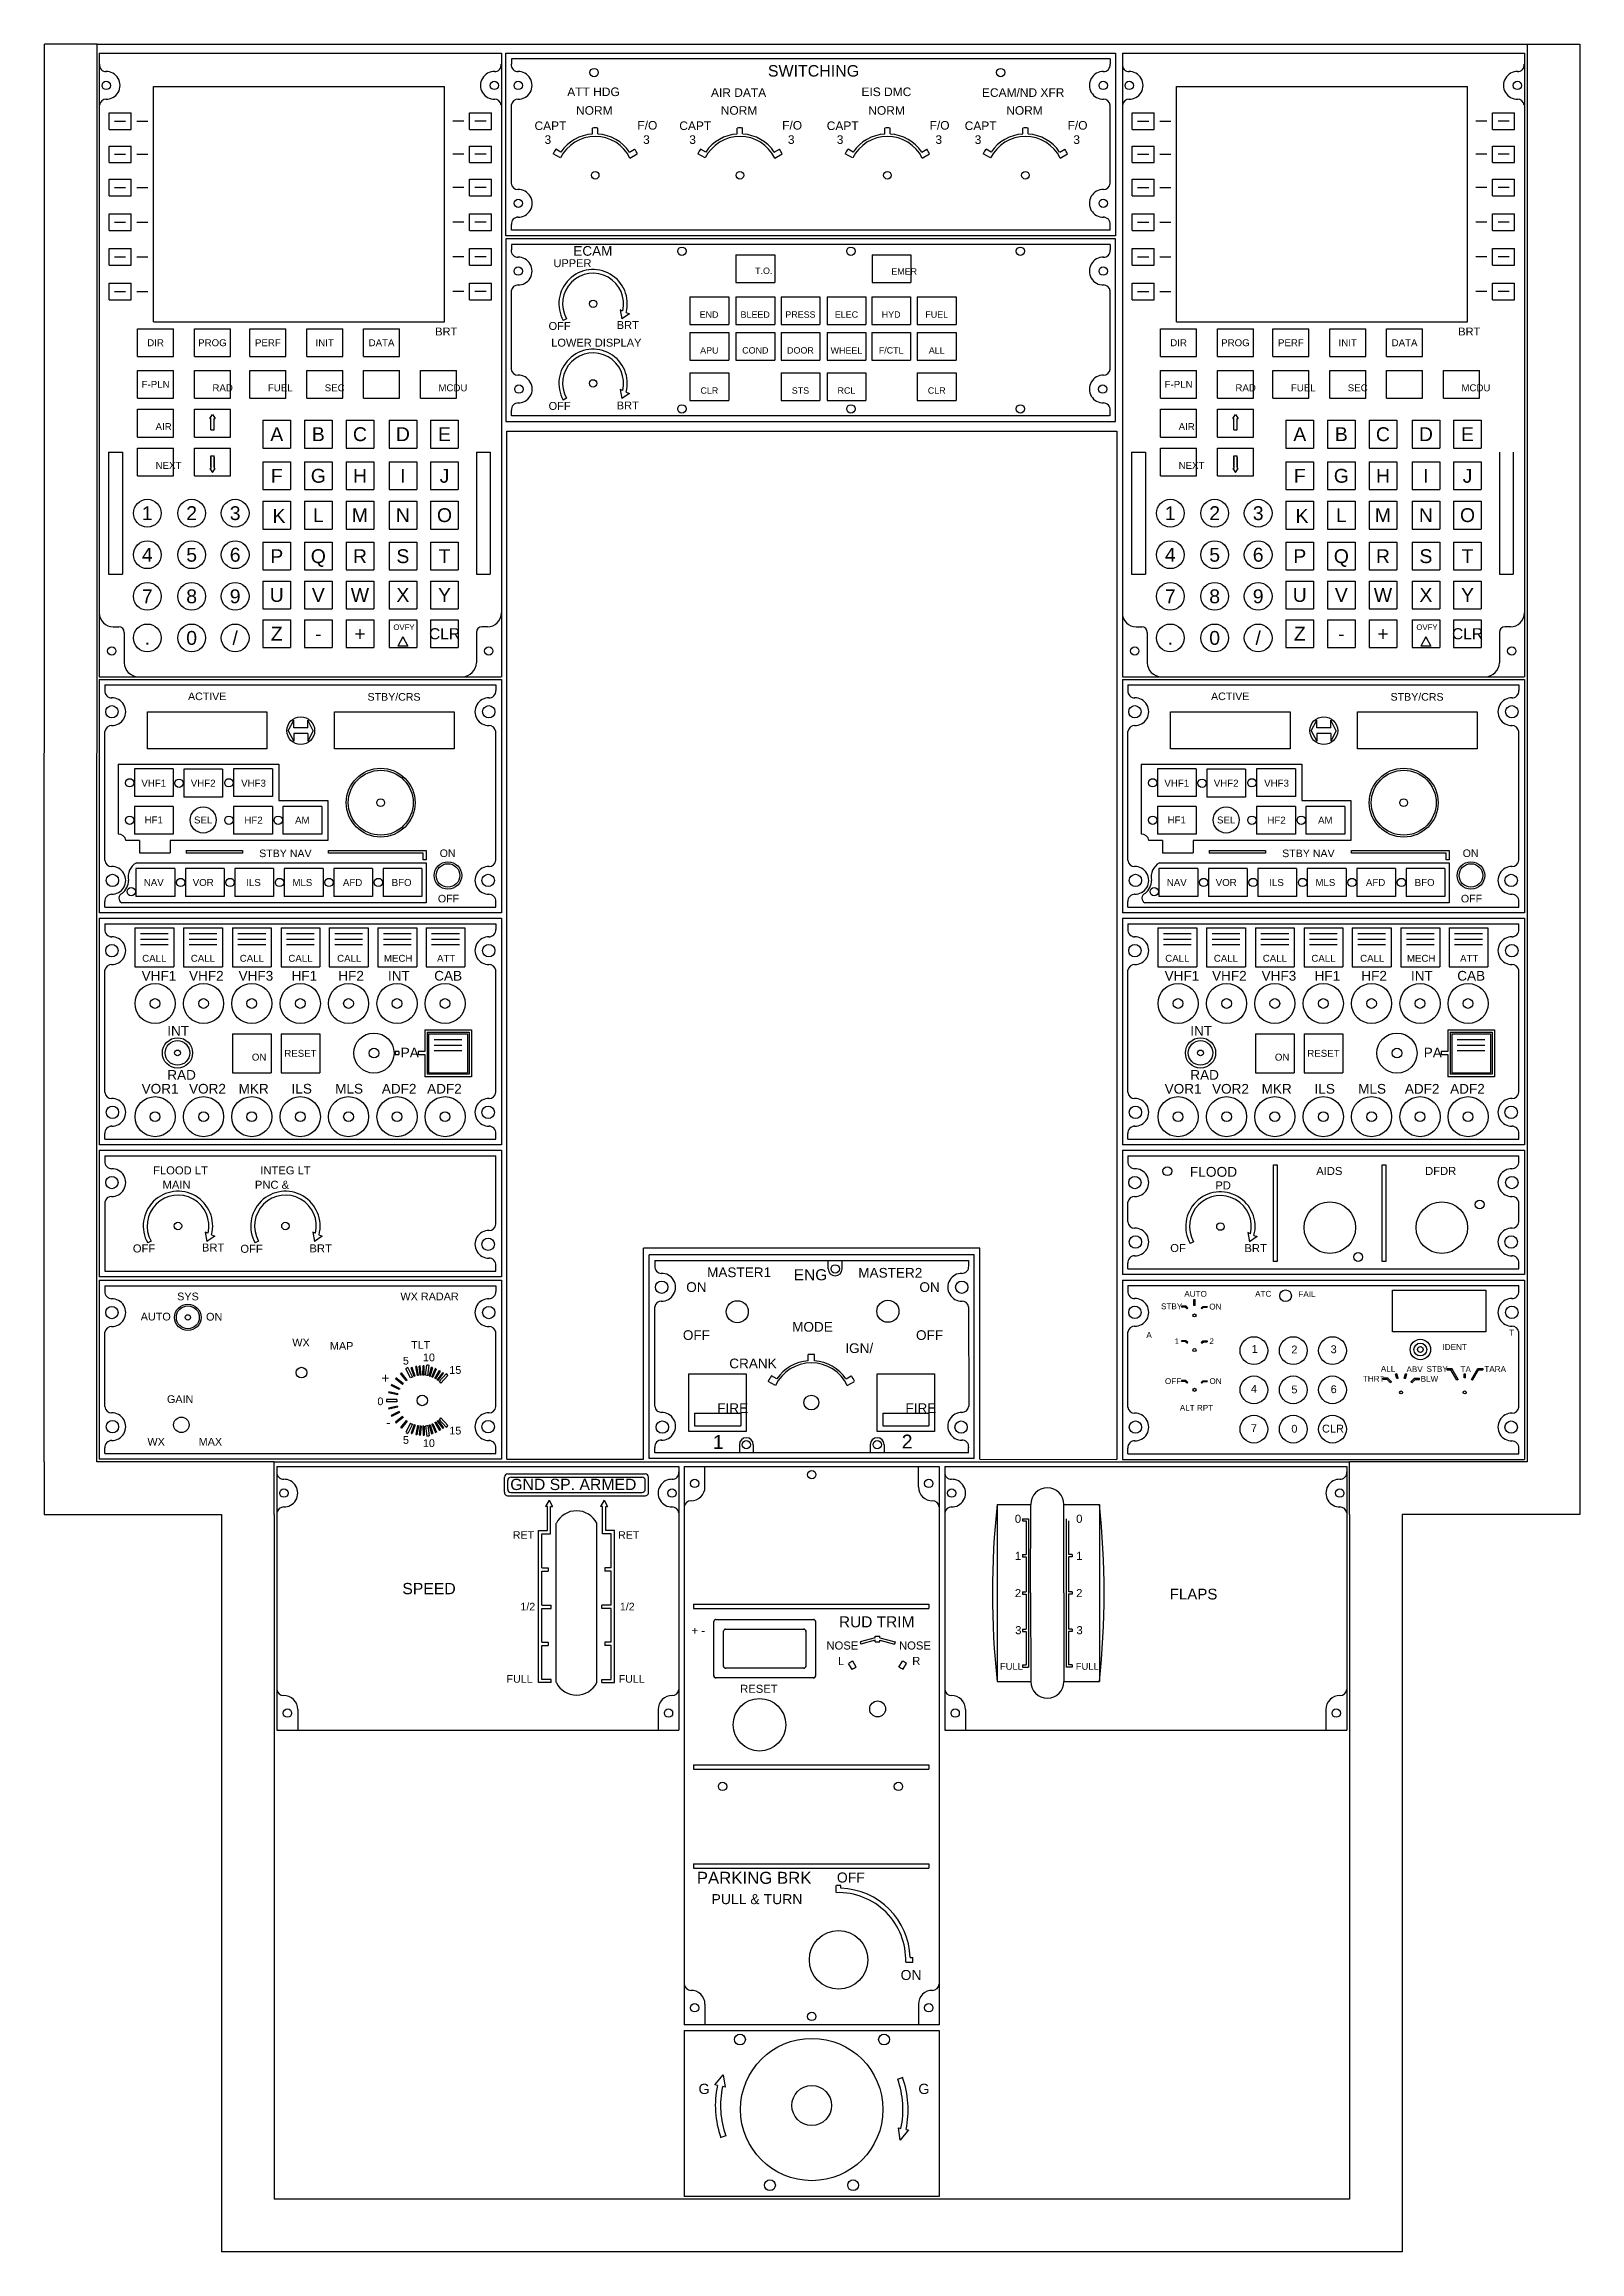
# Model space of a CAD drawing. Extents: x -28 to 311, y -2 to 142.
# Drawn here: x 88.35 to 110.16, y -2.16 to 29.21 of the extents above; entities that cross this region are included whole.
import ezdxf
from ezdxf.enums import TextEntityAlignment as Align

# ---------------------------------------------------------------- set-up
doc = ezdxf.new("R2010")
doc.units = 0
doc.header["$MEASUREMENT"] = 0
doc.layers.get('0').update_dxf_attribs({"linetype": 'CONTINUOUS'})
doc.styles.add('ARIAL', font='arial.ttf', dxfattribs={"height": 3.5})

msp = doc.modelspace()

# ---------------------------------------------------------------- texts
at = {"color": 1, "style": 'ARIAL'}
for s, height, p in [('SWITCHING', 0.1622, (98.626, 28.907)), ('ATT HDG', 0.1217, (95.777, 28.589)), ('AIR DATA', 0.1217, (97.818, 28.578)), ('EIS DMC', 0.1217, (99.955, 28.589)), ('ECAM/ND XFR', 0.12168, (101.666, 28.578)), ('NORM', 0.1217, (95.902, 28.324)), ('NORM', 0.1217, (97.957, 28.324)), ('NORM', 0.1217, (100.052, 28.324)), ('NORM', 0.1217, (102.011, 28.324)), ('CAPT', 0.1217, (95.312, 28.107)), ('F/O', 0.1217, (96.773, 28.113)), ('CAPT', 0.1217, (97.368, 28.107)), ('F/O', 0.1217, (98.829, 28.113)), ('CAPT', 0.1217, (99.462, 28.107)), ('F/O', 0.1217, (100.923, 28.113)), ('CAPT', 0.1217, (101.421, 28.107)), ('F/O', 0.1217, (102.882, 28.113)), ('3', 0.122, (95.454, 27.91)), ('3', 0.122, (96.854, 27.91)), ('3', 0.122, (97.51, 27.91)), ('3', 0.122, (98.91, 27.91)), ('3', 0.122, (99.604, 27.91)), ('3', 0.122, (101.005, 27.91)), ('3', 0.122, (101.563, 27.91)), ('3', 0.122, (102.964, 27.91)), ('ECAM', 0.1372, (95.864, 26.336)), ('BRT', 0.1122, (93.902, 25.179)), ('OFF', 0.1122, (95.512, 25.258)), ('BRT', 0.1122, (96.48, 25.271)), ('BRT', 0.1122, (108.43, 25.179)), ('LOWER DISPLAY', 0.11225, (95.55, 25.02)), ('OFF', 0.1122, (95.512, 24.122)), ('BRT', 0.1122, (96.48, 24.128)), ('OVFY', 0.0787, (93.308, 20.961)), ('OVFY', 0.0787, (107.836, 20.961)), ('ACTIVE', 0.1078, (90.392, 19.994)), ('STBY/CRS', 0.1078, (92.941, 19.986)), ('ACTIVE', 0.1078, (104.92, 19.994)), ('STBY/CRS', 0.1078, (107.469, 19.986)), ('STBY NAV', 0.1078, (91.402, 17.763)), ('ON', 0.1078, (93.965, 17.765)), ('STBY NAV', 0.1078, (105.93, 17.763)), ('ON', 0.1078, (108.493, 17.765)), ('OFF', 0.1078, (93.94, 17.12)), ('OFF', 0.1078, (108.468, 17.12)), ('VHF1', 0.1377, (89.733, 16.039)), ('VHF2', 0.1377, (90.406, 16.039)), ('VHF3', 0.1377, (91.11, 16.039)), ('HF1', 0.1377, (91.862, 16.039)), ('HF2', 0.1377, (92.526, 16.039)), ('INT', 0.1377, (93.231, 16.039)), ('CAB', 0.1377, (93.888, 16.039)), ('VHF1', 0.1377, (104.261, 16.039)), ('VHF2', 0.1377, (104.934, 16.039)), ('VHF3', 0.1377, (105.638, 16.039)), ('HF1', 0.1377, (106.39, 16.039)), ('HF2', 0.1377, (107.054, 16.039)), ('INT', 0.1377, (107.759, 16.039)), ('CAB', 0.1377, (108.416, 16.039)), ('INT', 0.1377, (90.097, 15.256)), ('INT', 0.1377, (104.625, 15.256)), ('PA', 0.1377, (93.412, 14.948)), ('PA', 0.1377, (107.94, 14.948)), ('VOR1', 0.1377, (89.733, 14.434)), ('RAD', 0.1377, (90.097, 14.631)), ('VOR2', 0.1377, (90.406, 14.434)), ('MKR', 0.1377, (91.11, 14.434)), ('ILS', 0.1377, (91.862, 14.434)), ('MLS', 0.1377, (92.481, 14.434)), ('ADF2', 0.1377, (93.144, 14.434)), ('ADF2', 0.1377, (93.787, 14.434)), ('VOR1', 0.1377, (104.261, 14.433)), ('RAD', 0.1377, (104.625, 14.631)), ('VOR2', 0.1377, (104.934, 14.433)), ('MKR', 0.1377, (105.638, 14.433)), ('ILS', 0.1377, (106.39, 14.433)), ('MLS', 0.1377, (107.009, 14.433)), ('ADF2', 0.1377, (107.672, 14.433)), ('ADF2', 0.1377, (108.315, 14.433)), ('FLOOD LT', 0.1138, (89.896, 13.262)), ('INTEG LT', 0.1138, (91.418, 13.262)), ('AIDS', 0.1138, (106.414, 13.254)), ('DFDR', 0.1138, (107.96, 13.254)), ('MAIN', 0.1138, (90.03, 13.057)), ('PD', 0.1138, (104.981, 13.049)), ('OFF', 0.1138, (89.608, 12.153)), ('BRT', 0.1138, (90.589, 12.166)), ('OFF', 0.1138, (91.135, 12.148)), ('BRT', 0.1138, (92.116, 12.154)), ('OF', 0.1138, (104.34, 12.159)), ('BRT', 0.1138, (105.394, 12.157)), ('ON', 0.1378, (97.467, 11.616)), ('MASTER1', 0.1378, (97.763, 11.826)), ('ENG', 0.1575, (98.993, 11.801)), ('MASTER2', 0.1378, (99.91, 11.819)), ('ON', 0.1378, (100.778, 11.616)), ('SYS', 0.11, (90.237, 11.469)), ('WX RADAR', 0.11, (93.408, 11.469)), ('STBY', 0.0825, (104.21, 11.315)), ('AUTO', 0.0825, (104.54, 11.492)), ('ON', 0.0825, (104.895, 11.311)), ('ATC', 0.0825, (105.546, 11.493)), ('FAIL', 0.0825, (106.16, 11.489)), ('AUTO', 0.11, (89.72, 11.183)), ('ON', 0.11, (90.648, 11.181)), ('WX', 0.1102, (91.872, 10.815)), ('MAP', 0.11, (92.407, 10.766)), ('TLT', 0.11, (93.559, 10.781)), ('OFF', 0.1378, (97.419, 10.934)), ('OFF', 0.1378, (100.73, 10.934)), ('1', 0.0825, (104.403, 10.819)), ('2', 0.0825, (104.896, 10.82)), ('1', 0.111, (105.497, 10.723)), ('2', 0.111, (106.06, 10.716)), ('3', 0.111, (106.618, 10.719)), ('IDENT', 0.0825, (108.207, 10.737)), ('5', 0.11, (93.443, 10.556)), ('10', 0.11, (93.727, 10.603)), ('15', 0.11, (94.102, 10.424)), ('CRANK', 0.1378, (98.078, 10.531)), ('ALL', 0.0825, (107.331, 10.428)), ('ABV', 0.0825, (107.695, 10.421)), ('STBY', 0.0825, (107.98, 10.425)), ('TA', 0.0825, (108.463, 10.421)), ('TARA', 0.0825, (108.801, 10.425)), ('+', 0.141, (93.137, 10.325)), ('OFF', 0.0825, (104.265, 10.252)), ('ON', 0.0825, (104.897, 10.253)), ('4', 0.111, (105.486, 10.157)), ('5', 0.111, (106.06, 10.148)), ('6', 0.111, (106.618, 10.151)), ('THRT', 0.0825, (107.075, 10.286)), ('BLW', 0.0825, (107.896, 10.285)), ('GAIN', 0.11, (90.092, 10.01)), ('0', 0.11, (93.081, 9.979)), ('ALT RPT', 0.0825, (104.476, 9.873)), ('-', 0.141, (93.202, 9.697)), ('5', 0.11, (93.444, 9.431)), ('15', 0.11, (94.102, 9.563)), ('1', 0.197, (97.846, 9.446)), ('2', 0.197, (100.527, 9.451)), ('7', 0.111, (105.486, 9.599)), ('0', 0.111, (106.06, 9.59)), ('CLR', 0.1113, (106.496, 9.592)), ('WX', 0.11, (89.815, 9.405)), ('MAX', 0.11, (90.543, 9.405)), ('10', 0.11, (93.727, 9.385)), ('GND SP. ARMED', 0.16021, (94.968, 8.824)), ('0', 0.115, (102.133, 8.313)), ('0', 0.115, (103.004, 8.313)), ('RET', 0.1081, (95.004, 8.079)), ('RET', 0.1081, (96.499, 8.079)), ('1', 0.115, (102.135, 7.787)), ('1', 0.115, (103.006, 7.787)), ('2', 0.115, (102.133, 7.257)), ('2', 0.115, (103.004, 7.257)), ('FLAPS', 0.1529, (104.333, 7.262)), ('1/2', 0.1081, (95.112, 7.062)), ('1/2', 0.1081, (96.524, 7.062)), ('RUD TRIM', 0.1571, (99.635, 6.87)), ('3', 0.115, (102.138, 6.73)), ('3', 0.115, (103.008, 6.73)), ('NOSE', 0.1142, (99.458, 6.512)), ('L', 0.114, (99.621, 6.291)), ('NOSE', 0.1142, (100.489, 6.512)), ('R', 0.114, (100.676, 6.294)), ('FULL', 0.1081, (94.915, 6.035)), ('FULL', 0.1081, (96.508, 6.035)), ('FULL', 0.0955, (101.922, 6.206)), ('FULL', 0.0955, (102.999, 6.206)), ('RESET', 0.1142, (98.233, 5.897)), ('PARKING BRK', 0.17058, (97.617, 3.24)), ('OFF', 0.1422, (99.606, 3.23)), ('PULL & TURN', 0.14215, (97.826, 2.923)), ('ON', 0.1422, (100.511, 1.845))]:
    msp.add_text(s, height=height, dxfattribs=at).set_placement(p, align=Align.TOP_LEFT)
for s, height, p in [('END', 0.0906, (97.791, 25.363)), ('BLEED', 0.0906, (98.446, 25.363)), ('PRESS', 0.0906, (99.089, 25.364)), ('ELEC', 0.0906, (99.742, 25.364)), ('HYD', 0.0906, (100.377, 25.364)), ('FUEL', 0.0906, (101.024, 25.364)), ('DIR', 0.0984, (89.931, 24.963)), ('PROG', 0.0984, (90.738, 24.963)), ('PERF', 0.0984, (91.526, 24.963)), ('INIT', 0.0984, (92.333, 24.963)), ('DATA', 0.0984, (93.14, 24.963)), ('APU', 0.0906, (97.795, 24.855)), ('COND', 0.0906, (98.448, 24.855)), ('DOOR', 0.0906, (99.089, 24.855)), ('WHEEL', 0.0906, (99.742, 24.855)), ('F/CTL', 0.0906, (100.377, 24.855)), ('ALL', 0.0906, (101.024, 24.855)), ('DIR', 0.0984, (104.459, 24.963)), ('PROG', 0.0984, (105.266, 24.963)), ('PERF', 0.0984, (106.054, 24.963)), ('INIT', 0.0984, (106.861, 24.963)), ('DATA', 0.0984, (107.668, 24.963)), ('F-PLN', 0.0984, (89.931, 24.372)), ('CLR', 0.0906, (97.795, 24.284)), ('STS', 0.0906, (99.089, 24.284)), ('RCL', 0.0906, (99.742, 24.284)), ('CLR', 0.0906, (101.024, 24.284)), ('F-PLN', 0.0984, (104.459, 24.372)), ('A', 0.197, (91.652, 23.664)), ('B', 0.197, (92.242, 23.664)), ('C', 0.197, (92.833, 23.664)), ('D', 0.197, (93.443, 23.664)), ('E', 0.197, (94.034, 23.664)), ('A', 0.197, (106.18, 23.664)), ('B', 0.197, (106.77, 23.664)), ('C', 0.197, (107.361, 23.664)), ('D', 0.197, (107.971, 23.664)), ('E', 0.197, (108.562, 23.664)), ('F', 0.197, (91.652, 23.073)), ('G', 0.197, (92.242, 23.073)), ('H', 0.197, (92.833, 23.073)), ('I', 0.197, (93.443, 23.073)), ('J', 0.197, (94.034, 23.073)), ('F', 0.197, (106.18, 23.073)), ('G', 0.197, (106.77, 23.073)), ('H', 0.197, (107.361, 23.073)), ('I', 0.197, (107.971, 23.073)), ('J', 0.197, (108.562, 23.073)), ('1', 0.197, (89.813, 22.542)), ('2', 0.197, (90.443, 22.542)), ('3', 0.197, (91.061, 22.542)), ('K', 0.197, (91.683, 22.503)), ('L', 0.197, (92.242, 22.514)), ('M', 0.197, (92.833, 22.514)), ('N', 0.197, (93.443, 22.514)), ('O', 0.197, (94.034, 22.514)), ('1', 0.197, (104.341, 22.542)), ('2', 0.197, (104.971, 22.542)), ('3', 0.197, (105.589, 22.542)), ('K', 0.197, (106.211, 22.503)), ('L', 0.197, (106.77, 22.514)), ('M', 0.197, (107.361, 22.514)), ('N', 0.197, (107.971, 22.514)), ('O', 0.197, (108.562, 22.514)), ('4', 0.197, (89.813, 21.951)), ('5', 0.197, (90.443, 21.951)), ('6', 0.197, (91.061, 21.951)), ('P', 0.197, (91.652, 21.931)), ('Q', 0.197, (92.242, 21.931)), ('R', 0.197, (92.833, 21.931)), ('S', 0.197, (93.443, 21.931)), ('T', 0.197, (94.034, 21.931)), ('4', 0.197, (104.341, 21.951)), ('5', 0.197, (104.971, 21.951)), ('6', 0.197, (105.589, 21.951)), ('P', 0.197, (106.18, 21.931)), ('Q', 0.197, (106.77, 21.931)), ('R', 0.197, (107.361, 21.931)), ('S', 0.197, (107.971, 21.931)), ('T', 0.197, (108.562, 21.931)), ('7', 0.197, (89.813, 21.361)), ('8', 0.197, (90.443, 21.361)), ('9', 0.197, (91.061, 21.361)), ('U', 0.197, (91.652, 21.38)), ('V', 0.197, (92.242, 21.38)), ('W', 0.197, (92.833, 21.38)), ('X', 0.197, (93.443, 21.38)), ('Y', 0.197, (94.034, 21.38)), ('7', 0.197, (104.341, 21.361)), ('8', 0.197, (104.971, 21.361)), ('9', 0.197, (105.589, 21.361)), ('U', 0.197, (106.18, 21.38)), ('V', 0.197, (106.77, 21.38)), ('W', 0.197, (107.361, 21.38)), ('X', 0.197, (107.971, 21.38)), ('Y', 0.197, (108.562, 21.38)), ('.', 0.197, (89.813, 20.77)), ('0', 0.197, (90.443, 20.77)), ('/', 0.197, (91.061, 20.77)), ('Z', 0.197, (91.652, 20.829)), ('-', 0.197, (92.242, 20.829)), ('+', 0.197, (92.833, 20.829)), ('CLR', 0.1575, (94.034, 20.829)), ('.', 0.197, (104.341, 20.77)), ('0', 0.197, (104.971, 20.77)), ('/', 0.197, (105.589, 20.77)), ('Z', 0.197, (106.18, 20.829)), ('-', 0.197, (106.77, 20.829)), ('+', 0.197, (107.361, 20.829)), ('CLR', 0.1575, (108.562, 20.829)), ('VHF1', 0.0984, (89.905, 18.706)), ('VHF2', 0.0984, (90.607, 18.706)), ('VHF3', 0.0984, (91.322, 18.706)), ('VHF1', 0.0984, (104.433, 18.706)), ('VHF2', 0.0984, (105.135, 18.706)), ('VHF3', 0.0984, (105.85, 18.706)), ('HF1', 0.0984, (89.905, 18.184)), ('SEL', 0.0984, (90.607, 18.183)), ('HF2', 0.0984, (91.322, 18.181)), ('AM', 0.0984, (92.015, 18.18)), ('HF1', 0.0984, (104.433, 18.184)), ('SEL', 0.0984, (105.135, 18.183)), ('HF2', 0.0984, (105.85, 18.181)), ('AM', 0.0984, (106.543, 18.18)), ('NAV', 0.0984, (89.905, 17.295)), ('VOR', 0.0984, (90.607, 17.295)), ('ILS', 0.0984, (91.322, 17.295)), ('MLS', 0.0984, (92.015, 17.295)), ('AFD', 0.0984, (92.729, 17.295)), ('BFO', 0.0984, (93.425, 17.295)), ('NAV', 0.0984, (104.433, 17.295)), ('VOR', 0.0984, (105.135, 17.295)), ('ILS', 0.0984, (105.85, 17.295)), ('MLS', 0.0984, (106.543, 17.295)), ('AFD', 0.0984, (107.257, 17.295)), ('BFO', 0.0984, (107.953, 17.295)), ('CALL', 0.0984, (89.913, 16.218)), ('CALL', 0.0984, (90.603, 16.218)), ('CALL', 0.0984, (91.298, 16.218)), ('CALL', 0.0984, (91.988, 16.218)), ('CALL', 0.0984, (92.681, 16.218)), ('MECH', 0.0984, (93.376, 16.218)), ('ATT', 0.0984, (94.058, 16.218)), ('CALL', 0.0984, (104.441, 16.218)), ('CALL', 0.0984, (105.131, 16.218)), ('CALL', 0.0984, (105.826, 16.218)), ('CALL', 0.0984, (106.516, 16.218)), ('CALL', 0.0984, (107.209, 16.218)), ('MECH', 0.0984, (107.904, 16.218)), ('ATT', 0.0984, (108.586, 16.218)), ('RESET', 0.0984, (91.988, 14.868)), ('RESET', 0.0984, (106.516, 14.868))]:
    msp.add_text(s, height=height, dxfattribs=at).set_placement(p, align=Align.MIDDLE_CENTER)
at = {"color": 1, "attachment_point": 1, "style": 'ARIAL'}
for s, insert, char_height in [('UPPER \\p\\pDISPLAY', (95.581, 26.15, 0.039), 0.11225), ('T.O.\\p\\pCONFIG', (98.445, 26.031, 0.039), 0.09055), ('EMER\\p\\pCANC', (100.379, 26.022, 0.039), 0.09055), ('RAD\\p\\pNAV', (90.738, 24.372, 0.039), 0.0984), ('FUEL\\p\\pPRED', (91.526, 24.372, 0.039), 0.09843), ('SEC\\p\\pF-PLN', (92.333, 24.372, 0.039), 0.09843), ('MCDU\\p\\pMENU', (93.947, 24.372, 0.039), 0.09843), ('RAD\\p\\pNAV', (105.266, 24.372, 0.039), 0.0984), ('FUEL\\p\\pPRED', (106.054, 24.372, 0.039), 0.09843), ('SEC\\p\\pF-PLN', (106.861, 24.372, 0.039), 0.09843), ('MCDU\\p\\pMENU', (108.475, 24.372, 0.039), 0.09843), ('AIR\\p\\pPORT', (89.931, 23.821, 0.039), 0.09843), ('AIR\\p\\pPORT', (104.459, 23.821, 0.039), 0.09843), ('NEXT\\p\\pPAGE', (89.931, 23.27, 0.039), 0.09843), ('NEXT\\p\\pPAGE', (104.459, 23.27, 0.039), 0.09843), ('ON\\p\\pVOICE', (91.298, 14.863, 0.039), 0.09843), ('ON\\p\\pVOICE', (105.826, 14.863, 0.039), 0.09843), ('FLOOD \\p\\pLT', (104.618, 13.254, 0.039), 0.13972), ('PNC & \\p\\pPED', (91.341, 13.058, 0.039), 0.11382), ('MODE\\p\\pNORM', (98.971, 11.051, 0.039), 0.1378), ('IGN/\\p\\pSTART', (99.726, 10.748, 0.039), 0.1378), ('A\\p\\pT\\p\\pC', (104.001, 10.908, 0.039), 0.08248), ('T\\p\\pC\\p\\pA\\p\\pS', (109.155, 10.94, 0.039), 0.08248), ('FIRE\\p\\p\\p\\pFAULT', (97.907, 9.896, 0.039), 0.1378), ('FIRE\\p\\p\\p\\pFAULT', (100.58, 9.896, 0.039), 0.1378), ('SPEED\\p\\pBRAKE', (93.435, 7.344, 0.039), 0.16021), ('+ -\\p\\p\\p\\p20º', (97.543, 6.724, 0.039), 0.11424), ('G\\p\\pE\\p\\pA\\p\\pR', (97.642, 0.229, 0.039), 0.14562), ('G\\p\\pE\\p\\pA\\p\\pR', (100.763, 0.229, 0.039), 0.14562)]:
    msp.add_mtext(s, dxfattribs=dict(at, insert=insert, char_height=char_height))

# ---------------------------------------------------------------- linework, layer by layer
at = {"color": 5, "linetype": 'CONTINUOUS'}
for p, q in [((88.349, 9.064), (88.353, 29.205)), ((89.101, 29.205), (88.353, 29.205)), ((89.097, 9.064), (89.101, 29.205)), ((89.101, 29.205), (109.409, 29.205)), ((109.409, 29.205), (109.409, 9.064)), ((109.409, 29.205), (110.157, 29.205)), ((110.157, 29.205), (110.157, 9.064)), ((89.132, 29.077), (94.841, 29.077)), ((89.132, 29.077), (89.132, 20.219)), ((94.841, 29.077), (94.841, 20.219)), ((94.904, 29.077), (103.565, 29.077)), ((94.904, 26.483), (94.904, 29.077)), ((103.487, 28.998), (94.983, 28.998)), ((94.983, 28.998), (94.983, 28.92)), ((103.487, 28.998), (103.487, 28.92)), ((103.565, 29.077), (103.565, 26.483)), ((103.66, 29.077), (109.369, 29.077)), ((103.66, 29.077), (103.66, 20.219)), ((109.369, 29.077), (109.369, 20.219)), ((89.9, 28.605), (94.034, 28.605)), ((89.9, 25.258), (89.9, 28.605)), ((94.034, 25.258), (94.034, 28.605)), ((104.428, 28.605), (108.562, 28.605)), ((104.428, 25.258), (104.428, 28.605)), ((108.562, 25.258), (108.562, 28.605)), ((89.27, 27.994), (89.27, 28.231)), ((89.27, 28.231), (89.585, 28.231)), ((89.585, 27.994), (89.585, 28.231)), ((94.388, 27.994), (94.388, 28.231)), ((94.388, 28.231), (94.703, 28.231)), ((94.703, 27.994), (94.703, 28.231)), ((94.983, 27.229), (94.983, 28.339)), ((103.488, 27.229), (103.487, 28.339)), ((103.798, 27.994), (103.798, 28.231)), ((103.798, 28.231), (104.113, 28.231)), ((104.113, 27.994), (104.113, 28.231)), ((108.916, 27.994), (108.916, 28.231)), ((108.916, 28.231), (109.231, 28.231)), ((109.231, 27.994), (109.231, 28.231)), ((89.27, 27.994), (89.585, 27.994)), ((94.388, 27.994), (94.703, 27.994)), ((103.798, 27.994), (104.113, 27.994)), ((108.916, 27.994), (109.231, 27.994)), ((89.27, 27.522), (89.27, 27.758)), ((89.27, 27.758), (89.585, 27.758)), ((89.585, 27.522), (89.585, 27.758)), ((94.388, 27.522), (94.388, 27.758)), ((94.388, 27.758), (94.703, 27.758)), ((94.703, 27.522), (94.703, 27.758)), ((103.798, 27.522), (103.798, 27.758)), ((103.798, 27.758), (104.113, 27.758)), ((104.113, 27.522), (104.113, 27.758)), ((108.916, 27.522), (108.916, 27.758)), ((108.916, 27.758), (109.231, 27.758)), ((109.231, 27.522), (109.231, 27.758)), ((89.27, 27.522), (89.585, 27.522)), ((94.388, 27.522), (94.703, 27.522)), ((103.798, 27.522), (104.113, 27.522)), ((108.916, 27.522), (109.231, 27.522)), ((89.27, 27.05), (89.27, 27.286)), ((89.27, 27.286), (89.585, 27.286)), ((89.27, 27.05), (89.585, 27.05)), ((89.585, 27.05), (89.585, 27.286)), ((94.388, 27.05), (94.388, 27.286)), ((94.388, 27.286), (94.703, 27.286)), ((94.388, 27.05), (94.703, 27.05)), ((94.703, 27.05), (94.703, 27.286)), ((103.798, 27.05), (103.798, 27.286)), ((103.798, 27.286), (104.113, 27.286)), ((103.798, 27.05), (104.113, 27.05)), ((104.113, 27.05), (104.113, 27.286)), ((108.916, 27.05), (108.916, 27.286)), ((108.916, 27.286), (109.231, 27.286)), ((108.916, 27.05), (109.231, 27.05)), ((109.231, 27.05), (109.231, 27.286)), ((89.27, 26.557), (89.27, 26.794)), ((89.27, 26.794), (89.585, 26.794)), ((89.585, 26.557), (89.585, 26.794)), ((94.388, 26.557), (94.388, 26.794)), ((94.388, 26.794), (94.703, 26.794)), ((94.703, 26.557), (94.703, 26.794)), ((103.798, 26.557), (103.798, 26.794)), ((103.798, 26.794), (104.113, 26.794)), ((104.113, 26.557), (104.113, 26.794)), ((108.916, 26.557), (108.916, 26.794)), ((108.916, 26.794), (109.231, 26.794)), ((109.231, 26.557), (109.231, 26.794)), ((89.27, 26.557), (89.585, 26.557)), ((94.388, 26.557), (94.703, 26.557)), ((103.565, 26.439), (94.903, 26.439)), ((94.903, 26.439), (94.904, 23.844)), ((103.565, 26.483), (94.904, 26.483)), ((94.983, 26.564), (94.983, 26.643)), ((103.487, 26.564), (94.983, 26.564)), ((103.486, 26.36), (94.983, 26.36)), ((94.983, 26.36), (94.983, 26.282)), ((103.487, 26.564), (103.487, 26.643)), ((103.487, 26.36), (103.487, 26.282)), ((103.565, 23.844), (103.565, 26.439)), ((103.798, 26.557), (104.113, 26.557)), ((108.916, 26.557), (109.231, 26.557)), ((89.27, 26.065), (89.27, 26.302)), ((89.27, 26.302), (89.585, 26.302)), ((89.27, 26.065), (89.585, 26.065)), ((89.585, 26.065), (89.585, 26.302)), ((94.388, 26.065), (94.388, 26.302)), ((94.388, 26.302), (94.703, 26.302)), ((94.388, 26.065), (94.703, 26.065)), ((94.703, 26.065), (94.703, 26.302)), ((98.172, 26.213), (98.172, 25.819)), ((98.172, 26.213), (98.723, 26.213)), ((98.723, 26.213), (98.723, 25.819)), ((100.107, 26.213), (100.107, 25.819)), ((100.107, 26.213), (100.658, 26.213)), ((100.658, 26.213), (100.658, 25.819)), ((103.798, 26.065), (103.798, 26.302)), ((103.798, 26.302), (104.113, 26.302)), ((103.798, 26.065), (104.113, 26.065)), ((104.113, 26.065), (104.113, 26.302)), ((108.916, 26.065), (108.916, 26.302)), ((108.916, 26.302), (109.231, 26.302)), ((108.916, 26.065), (109.231, 26.065)), ((109.231, 26.065), (109.231, 26.302)), ((89.27, 25.573), (89.27, 25.809)), ((89.27, 25.809), (89.585, 25.809)), ((89.585, 25.573), (89.585, 25.809)), ((94.388, 25.573), (94.388, 25.809)), ((94.388, 25.809), (94.703, 25.809)), ((94.703, 25.573), (94.703, 25.809)), ((98.172, 25.819), (98.723, 25.819)), ((100.107, 25.819), (100.658, 25.819)), ((103.798, 25.573), (103.798, 25.809)), ((103.798, 25.809), (104.113, 25.809)), ((104.113, 25.573), (104.113, 25.809)), ((108.916, 25.573), (108.916, 25.809)), ((108.916, 25.809), (109.231, 25.809)), ((109.231, 25.573), (109.231, 25.809)), ((89.27, 25.573), (89.585, 25.573)), ((94.388, 25.573), (94.703, 25.573)), ((94.983, 24.59), (94.983, 25.702)), ((97.519, 25.616), (97.519, 25.222)), ((97.519, 25.616), (98.07, 25.616)), ((98.07, 25.616), (98.07, 25.222)), ((98.172, 25.616), (98.172, 25.222)), ((98.172, 25.616), (98.723, 25.616)), ((98.723, 25.616), (98.723, 25.222)), ((98.813, 25.616), (98.813, 25.222)), ((98.813, 25.616), (99.364, 25.616)), ((99.364, 25.616), (99.364, 25.222)), ((99.466, 25.616), (99.466, 25.222)), ((99.466, 25.616), (100.017, 25.616)), ((100.017, 25.616), (100.017, 25.222)), ((100.101, 25.616), (100.101, 25.222)), ((100.101, 25.616), (100.652, 25.616)), ((100.652, 25.616), (100.652, 25.222)), ((100.748, 25.616), (100.748, 25.222)), ((100.748, 25.616), (101.299, 25.616)), ((101.299, 25.616), (101.299, 25.222)), ((103.488, 24.59), (103.487, 25.702)), ((103.798, 25.573), (104.113, 25.573)), ((108.916, 25.573), (109.231, 25.573)), ((89.675, 24.766), (89.675, 25.16)), ((89.675, 25.16), (90.187, 25.16)), ((89.9, 25.258), (94.034, 25.258)), ((90.187, 24.766), (90.187, 25.16)), ((90.482, 24.766), (90.482, 25.16)), ((90.482, 25.16), (90.994, 25.16)), ((90.994, 24.766), (90.994, 25.16)), ((91.27, 24.766), (91.27, 25.16)), ((91.27, 25.16), (91.782, 25.16)), ((91.782, 24.766), (91.782, 25.16)), ((92.077, 24.766), (92.077, 25.16)), ((92.077, 25.16), (92.589, 25.16)), ((92.589, 24.766), (92.589, 25.16)), ((92.884, 24.766), (92.884, 25.16)), ((92.884, 25.16), (93.396, 25.16)), ((93.396, 24.766), (93.396, 25.16)), ((97.519, 25.222), (98.07, 25.222)), ((97.519, 25.108), (98.07, 25.108)), ((97.519, 25.108), (97.519, 24.714)), ((98.07, 25.108), (98.07, 24.714)), ((98.172, 25.222), (98.723, 25.222)), ((98.172, 25.108), (98.723, 25.108)), ((98.172, 25.108), (98.172, 24.714)), ((98.723, 25.108), (98.723, 24.714)), ((98.813, 25.222), (99.364, 25.222)), ((98.813, 25.108), (99.364, 25.108)), ((98.813, 25.108), (98.813, 24.714)), ((99.364, 25.108), (99.364, 24.714)), ((99.466, 25.222), (100.017, 25.222)), ((99.466, 25.108), (99.466, 24.714)), ((99.466, 25.108), (100.017, 25.108)), ((100.017, 25.108), (100.017, 24.714)), ((100.101, 25.222), (100.652, 25.222)), ((100.101, 25.108), (100.652, 25.108)), ((100.101, 25.108), (100.101, 24.714)), ((100.652, 25.108), (100.652, 24.714)), ((100.748, 25.222), (101.299, 25.222)), ((100.748, 25.108), (100.748, 24.714)), ((100.748, 25.108), (101.299, 25.108)), ((101.299, 25.108), (101.299, 24.714)), ((104.203, 24.766), (104.203, 25.16)), ((104.203, 25.16), (104.715, 25.16)), ((104.428, 25.258), (108.562, 25.258)), ((104.715, 24.766), (104.715, 25.16)), ((105.01, 24.766), (105.01, 25.16)), ((105.01, 25.16), (105.522, 25.16)), ((105.522, 24.766), (105.522, 25.16)), ((105.798, 24.766), (105.798, 25.16)), ((105.798, 25.16), (106.31, 25.16)), ((106.31, 24.766), (106.31, 25.16)), ((106.605, 24.766), (106.605, 25.16)), ((106.605, 25.16), (107.117, 25.16)), ((107.117, 24.766), (107.117, 25.16)), ((107.412, 24.766), (107.412, 25.16)), ((107.412, 25.16), (107.924, 25.16)), ((107.924, 24.766), (107.924, 25.16)), ((89.675, 24.766), (90.187, 24.766)), ((89.675, 24.176), (89.675, 24.569)), ((89.675, 24.569), (90.187, 24.569)), ((90.187, 24.176), (90.187, 24.569)), ((90.482, 24.766), (90.994, 24.766)), ((90.482, 24.176), (90.482, 24.569)), ((90.482, 24.569), (90.994, 24.569)), ((90.994, 24.176), (90.994, 24.569)), ((91.27, 24.766), (91.782, 24.766)), ((91.27, 24.176), (91.27, 24.569)), ((91.27, 24.569), (91.782, 24.569)), ((91.782, 24.176), (91.782, 24.569)), ((92.077, 24.766), (92.589, 24.766)), ((92.077, 24.176), (92.077, 24.569)), ((92.077, 24.569), (92.589, 24.569)), ((92.589, 24.176), (92.589, 24.569)), ((92.884, 24.766), (93.396, 24.766)), ((92.884, 24.176), (92.884, 24.569)), ((92.884, 24.569), (93.396, 24.569)), ((93.396, 24.176), (93.396, 24.569)), ((93.691, 24.176), (93.691, 24.569)), ((93.691, 24.569), (94.203, 24.569)), ((94.203, 24.176), (94.203, 24.569)), ((97.519, 24.714), (98.07, 24.714)), ((97.519, 24.536), (98.07, 24.536)), ((97.519, 24.536), (97.519, 24.143)), ((98.07, 24.536), (98.07, 24.143)), ((98.172, 24.714), (98.723, 24.714)), ((98.813, 24.714), (99.364, 24.714)), ((98.813, 24.536), (99.364, 24.536)), ((98.813, 24.536), (98.813, 24.143)), ((99.364, 24.536), (99.364, 24.143)), ((99.466, 24.714), (100.017, 24.714)), ((99.466, 24.536), (100.017, 24.536)), ((99.466, 24.536), (99.466, 24.143)), ((100.017, 24.536), (100.017, 24.143)), ((100.101, 24.714), (100.652, 24.714)), ((100.748, 24.714), (101.299, 24.714)), ((100.748, 24.536), (101.299, 24.536)), ((100.748, 24.536), (100.748, 24.143)), ((101.299, 24.536), (101.299, 24.143)), ((104.203, 24.766), (104.715, 24.766)), ((104.203, 24.176), (104.203, 24.569)), ((104.203, 24.569), (104.715, 24.569)), ((104.715, 24.176), (104.715, 24.569)), ((105.01, 24.766), (105.522, 24.766)), ((105.01, 24.176), (105.01, 24.569)), ((105.01, 24.569), (105.522, 24.569)), ((105.522, 24.176), (105.522, 24.569)), ((105.798, 24.766), (106.31, 24.766)), ((105.798, 24.176), (105.798, 24.569)), ((105.798, 24.569), (106.31, 24.569)), ((106.31, 24.176), (106.31, 24.569)), ((106.605, 24.766), (107.117, 24.766)), ((106.605, 24.176), (106.605, 24.569)), ((106.605, 24.569), (107.117, 24.569)), ((107.117, 24.176), (107.117, 24.569)), ((107.412, 24.766), (107.924, 24.766)), ((107.412, 24.176), (107.412, 24.569)), ((107.412, 24.569), (107.924, 24.569)), ((107.924, 24.176), (107.924, 24.569)), ((108.219, 24.176), (108.219, 24.569)), ((108.219, 24.569), (108.731, 24.569)), ((108.731, 24.176), (108.731, 24.569)), ((89.675, 24.176), (90.187, 24.176)), ((90.482, 24.176), (90.994, 24.176)), ((91.27, 24.176), (91.782, 24.176)), ((92.077, 24.176), (92.589, 24.176)), ((92.884, 24.176), (93.396, 24.176)), ((93.691, 24.176), (94.203, 24.176)), ((104.203, 24.176), (104.715, 24.176)), ((105.01, 24.176), (105.522, 24.176)), ((105.798, 24.176), (106.31, 24.176)), ((106.605, 24.176), (107.117, 24.176)), ((107.412, 24.176), (107.924, 24.176)), ((108.219, 24.176), (108.731, 24.176)), ((89.675, 23.624), (89.675, 24.018)), ((89.675, 24.018), (90.187, 24.018)), ((90.187, 23.624), (90.187, 24.018)), ((90.482, 23.624), (90.482, 24.018)), ((90.482, 24.018), (90.994, 24.018)), ((90.994, 23.624), (90.994, 24.018)), ((91.455, 23.861), (91.455, 23.467)), ((91.455, 23.861), (91.849, 23.861)), ((91.849, 23.861), (91.849, 23.467)), ((92.045, 23.861), (92.045, 23.467)), ((92.045, 23.861), (92.439, 23.861)), ((92.439, 23.861), (92.439, 23.467)), ((92.636, 23.861), (92.636, 23.467)), ((92.636, 23.861), (93.03, 23.861)), ((93.03, 23.861), (93.03, 23.467)), ((93.246, 23.861), (93.246, 23.467)), ((93.246, 23.861), (93.64, 23.861)), ((93.64, 23.861), (93.64, 23.467)), ((93.837, 23.861), (93.837, 23.467)), ((93.837, 23.861), (94.23, 23.861)), ((94.23, 23.861), (94.23, 23.467)), ((94.904, 23.844), (103.565, 23.844)), ((94.983, 23.925), (94.983, 24.004)), ((103.478, 23.925), (94.983, 23.925)), ((97.519, 24.143), (98.07, 24.143)), ((98.813, 24.143), (99.364, 24.143)), ((99.466, 24.143), (100.017, 24.143)), ((100.748, 24.143), (101.299, 24.143)), ((103.487, 23.925), (103.487, 24.004)), ((104.203, 23.624), (104.203, 24.018)), ((104.203, 24.018), (104.715, 24.018)), ((104.715, 23.624), (104.715, 24.018)), ((105.01, 23.624), (105.01, 24.018)), ((105.01, 24.018), (105.522, 24.018)), ((105.522, 23.624), (105.522, 24.018)), ((105.983, 23.861), (105.983, 23.467)), ((105.983, 23.861), (106.377, 23.861)), ((106.377, 23.861), (106.377, 23.467)), ((106.573, 23.861), (106.573, 23.467)), ((106.573, 23.861), (106.967, 23.861)), ((106.967, 23.861), (106.967, 23.467)), ((107.164, 23.861), (107.164, 23.467)), ((107.164, 23.861), (107.558, 23.861)), ((107.558, 23.861), (107.558, 23.467)), ((107.774, 23.861), (107.774, 23.467)), ((107.774, 23.861), (108.168, 23.861)), ((108.168, 23.861), (108.168, 23.467)), ((108.365, 23.861), (108.365, 23.467)), ((108.365, 23.861), (108.758, 23.861)), ((108.758, 23.861), (108.758, 23.467)), ((89.675, 23.624), (90.187, 23.624)), ((90.482, 23.624), (90.994, 23.624)), ((94.92, 9.103), (94.92, 23.707)), ((94.92, 23.707), (103.581, 23.707)), ((103.581, 23.707), (103.581, 9.099)), ((104.203, 23.624), (104.715, 23.624)), ((105.01, 23.624), (105.522, 23.624)), ((89.675, 23.073), (89.675, 23.467)), ((89.675, 23.467), (90.187, 23.467)), ((90.187, 23.073), (90.187, 23.467)), ((90.482, 23.073), (90.482, 23.467)), ((90.482, 23.467), (90.994, 23.467)), ((90.994, 23.073), (90.994, 23.467)), ((91.455, 23.467), (91.849, 23.467)), ((91.455, 23.27), (91.455, 22.876)), ((91.455, 23.27), (91.849, 23.27)), ((91.849, 23.27), (91.849, 22.876)), ((92.045, 23.467), (92.439, 23.467)), ((92.045, 23.27), (92.045, 22.876)), ((92.045, 23.27), (92.439, 23.27)), ((92.439, 23.27), (92.439, 22.876)), ((92.636, 23.467), (93.03, 23.467)), ((92.636, 23.27), (92.636, 22.876)), ((92.636, 23.27), (93.03, 23.27)), ((93.03, 23.27), (93.03, 22.876)), ((93.246, 23.467), (93.64, 23.467)), ((93.246, 23.27), (93.246, 22.876)), ((93.246, 23.27), (93.64, 23.27)), ((93.64, 23.27), (93.64, 22.876)), ((93.837, 23.467), (94.23, 23.467)), ((93.837, 23.27), (93.837, 22.876)), ((93.837, 23.27), (94.23, 23.27)), ((94.23, 23.27), (94.23, 22.876)), ((104.203, 23.073), (104.203, 23.467)), ((104.203, 23.467), (104.715, 23.467)), ((104.715, 23.073), (104.715, 23.467)), ((105.01, 23.073), (105.01, 23.467)), ((105.01, 23.467), (105.522, 23.467)), ((105.522, 23.073), (105.522, 23.467)), ((105.983, 23.467), (106.377, 23.467)), ((105.983, 23.27), (105.983, 22.876)), ((105.983, 23.27), (106.377, 23.27)), ((106.377, 23.27), (106.377, 22.876)), ((106.573, 23.467), (106.967, 23.467)), ((106.573, 23.27), (106.573, 22.876)), ((106.573, 23.27), (106.967, 23.27)), ((106.967, 23.27), (106.967, 22.876)), ((107.164, 23.467), (107.558, 23.467)), ((107.164, 23.27), (107.164, 22.876)), ((107.164, 23.27), (107.558, 23.27)), ((107.558, 23.27), (107.558, 22.876)), ((107.774, 23.467), (108.168, 23.467)), ((107.774, 23.27), (107.774, 22.876)), ((107.774, 23.27), (108.168, 23.27)), ((108.168, 23.27), (108.168, 22.876)), ((108.365, 23.467), (108.758, 23.467)), ((108.365, 23.27), (108.365, 22.876)), ((108.365, 23.27), (108.758, 23.27)), ((108.758, 23.27), (108.758, 22.876)), ((89.675, 23.073), (90.187, 23.073)), ((90.482, 23.073), (90.994, 23.073)), ((104.203, 23.073), (104.715, 23.073)), ((105.01, 23.073), (105.522, 23.073)), ((91.455, 22.876), (91.849, 22.876)), ((91.455, 22.711), (91.455, 22.317)), ((91.455, 22.711), (91.849, 22.711)), ((91.849, 22.711), (91.849, 22.317)), ((92.045, 22.876), (92.439, 22.876)), ((92.045, 22.711), (92.045, 22.317)), ((92.045, 22.711), (92.439, 22.711)), ((92.439, 22.711), (92.439, 22.317)), ((92.636, 22.876), (93.03, 22.876)), ((92.636, 22.711), (92.636, 22.317)), ((92.636, 22.711), (93.03, 22.711)), ((93.03, 22.711), (93.03, 22.317)), ((93.246, 22.876), (93.64, 22.876)), ((93.246, 22.711), (93.246, 22.317)), ((93.246, 22.711), (93.64, 22.711)), ((93.64, 22.711), (93.64, 22.317)), ((93.837, 22.876), (94.23, 22.876)), ((93.837, 22.711), (93.837, 22.317)), ((93.837, 22.711), (94.23, 22.711)), ((94.23, 22.711), (94.23, 22.317)), ((105.983, 22.876), (106.377, 22.876)), ((105.983, 22.711), (105.983, 22.317)), ((105.983, 22.711), (106.377, 22.711)), ((106.377, 22.711), (106.377, 22.317)), ((106.573, 22.876), (106.967, 22.876)), ((106.573, 22.711), (106.573, 22.317)), ((106.573, 22.711), (106.967, 22.711)), ((106.967, 22.711), (106.967, 22.317)), ((107.164, 22.876), (107.558, 22.876)), ((107.164, 22.711), (107.164, 22.317)), ((107.164, 22.711), (107.558, 22.711)), ((107.558, 22.711), (107.558, 22.317)), ((107.774, 22.876), (108.168, 22.876)), ((107.774, 22.711), (107.774, 22.317)), ((107.774, 22.711), (108.168, 22.711)), ((108.168, 22.711), (108.168, 22.317)), ((108.365, 22.876), (108.758, 22.876)), ((108.365, 22.711), (108.365, 22.317)), ((108.365, 22.711), (108.758, 22.711)), ((108.758, 22.711), (108.758, 22.317)), ((91.455, 22.317), (91.849, 22.317)), ((92.045, 22.317), (92.439, 22.317)), ((92.636, 22.317), (93.03, 22.317)), ((93.246, 22.317), (93.64, 22.317)), ((93.837, 22.317), (94.23, 22.317)), ((105.983, 22.317), (106.377, 22.317)), ((106.573, 22.317), (106.967, 22.317)), ((107.164, 22.317), (107.558, 22.317)), ((107.774, 22.317), (108.168, 22.317)), ((108.365, 22.317), (108.758, 22.317)), ((91.455, 22.128), (91.455, 21.735)), ((91.455, 22.128), (91.849, 22.128)), ((91.849, 22.128), (91.849, 21.735)), ((92.045, 22.128), (92.045, 21.735)), ((92.045, 22.128), (92.439, 22.128)), ((92.439, 22.128), (92.439, 21.735)), ((92.636, 22.128), (92.636, 21.735)), ((92.636, 22.128), (93.03, 22.128)), ((93.03, 22.128), (93.03, 21.735)), ((93.246, 22.128), (93.246, 21.735)), ((93.246, 22.128), (93.64, 22.128)), ((93.64, 22.128), (93.64, 21.735)), ((93.837, 22.128), (93.837, 21.735)), ((93.837, 22.128), (94.23, 22.128)), ((94.23, 22.128), (94.23, 21.735)), ((105.983, 22.128), (105.983, 21.735)), ((105.983, 22.128), (106.377, 22.128)), ((106.377, 22.128), (106.377, 21.735)), ((106.573, 22.128), (106.573, 21.735)), ((106.573, 22.128), (106.967, 22.128)), ((106.967, 22.128), (106.967, 21.735)), ((107.164, 22.128), (107.164, 21.735)), ((107.164, 22.128), (107.558, 22.128)), ((107.558, 22.128), (107.558, 21.735)), ((107.774, 22.128), (107.774, 21.735)), ((107.774, 22.128), (108.168, 22.128)), ((108.168, 22.128), (108.168, 21.735)), ((108.365, 22.128), (108.365, 21.735)), ((108.365, 22.128), (108.758, 22.128)), ((108.758, 22.128), (108.758, 21.735)), ((91.455, 21.735), (91.849, 21.735)), ((92.045, 21.735), (92.439, 21.735)), ((92.636, 21.735), (93.03, 21.735)), ((93.246, 21.735), (93.64, 21.735)), ((93.837, 21.735), (94.23, 21.735)), ((105.983, 21.735), (106.377, 21.735)), ((106.573, 21.735), (106.967, 21.735)), ((107.164, 21.735), (107.558, 21.735)), ((107.774, 21.735), (108.168, 21.735)), ((108.365, 21.735), (108.758, 21.735)), ((91.455, 21.577), (91.455, 21.183)), ((91.455, 21.577), (91.849, 21.577)), ((91.849, 21.577), (91.849, 21.183)), ((92.045, 21.577), (92.045, 21.183)), ((92.045, 21.577), (92.439, 21.577)), ((92.439, 21.577), (92.439, 21.183)), ((92.636, 21.577), (92.636, 21.183)), ((92.636, 21.577), (93.03, 21.577)), ((93.03, 21.577), (93.03, 21.183)), ((93.246, 21.577), (93.246, 21.183)), ((93.246, 21.577), (93.64, 21.577)), ((93.64, 21.577), (93.64, 21.183)), ((93.837, 21.577), (93.837, 21.183)), ((93.837, 21.577), (94.23, 21.577)), ((94.23, 21.577), (94.23, 21.183)), ((105.983, 21.577), (105.983, 21.183)), ((105.983, 21.577), (106.377, 21.577)), ((106.377, 21.577), (106.377, 21.183)), ((106.573, 21.577), (106.573, 21.183)), ((106.573, 21.577), (106.967, 21.577)), ((106.967, 21.577), (106.967, 21.183)), ((107.164, 21.577), (107.164, 21.183)), ((107.164, 21.577), (107.558, 21.577)), ((107.558, 21.577), (107.558, 21.183)), ((107.774, 21.577), (107.774, 21.183)), ((107.774, 21.577), (108.168, 21.577)), ((108.168, 21.577), (108.168, 21.183)), ((108.365, 21.577), (108.365, 21.183)), ((108.365, 21.577), (108.758, 21.577)), ((108.758, 21.577), (108.758, 21.183)), ((91.455, 21.183), (91.849, 21.183)), ((91.455, 21.026), (91.455, 20.632)), ((91.455, 21.026), (91.849, 21.026)), ((91.849, 21.026), (91.849, 20.632)), ((92.045, 21.183), (92.439, 21.183)), ((92.045, 21.026), (92.045, 20.632)), ((92.045, 21.026), (92.439, 21.026)), ((92.439, 21.026), (92.439, 20.632)), ((92.636, 21.183), (93.03, 21.183)), ((92.636, 21.026), (92.636, 20.632)), ((92.636, 21.026), (93.03, 21.026)), ((93.03, 21.026), (93.03, 20.632)), ((93.246, 21.183), (93.64, 21.183)), ((93.246, 21.026), (93.246, 20.632)), ((93.246, 21.026), (93.64, 21.026)), ((93.64, 21.026), (93.64, 20.632)), ((93.837, 21.183), (94.23, 21.183)), ((93.837, 21.026), (93.837, 20.632)), ((93.837, 21.026), (94.23, 21.026)), ((94.23, 21.026), (94.23, 20.632)), ((105.983, 21.183), (106.377, 21.183)), ((105.983, 21.026), (105.983, 20.632)), ((105.983, 21.026), (106.377, 21.026)), ((106.377, 21.026), (106.377, 20.632)), ((106.573, 21.183), (106.967, 21.183)), ((106.573, 21.026), (106.573, 20.632)), ((106.573, 21.026), (106.967, 21.026)), ((106.967, 21.026), (106.967, 20.632)), ((107.164, 21.183), (107.558, 21.183)), ((107.164, 21.026), (107.164, 20.632)), ((107.164, 21.026), (107.558, 21.026)), ((107.558, 21.026), (107.558, 20.632)), ((107.774, 21.183), (108.168, 21.183)), ((107.774, 21.026), (107.774, 20.632)), ((107.774, 21.026), (108.168, 21.026)), ((108.168, 21.026), (108.168, 20.632)), ((108.365, 21.183), (108.758, 21.183)), ((108.365, 21.026), (108.365, 20.632)), ((108.365, 21.026), (108.758, 21.026)), ((108.758, 21.026), (108.758, 20.632)), ((89.329, 20.928), (89.408, 20.928)), ((89.486, 20.849), (89.486, 20.416)), ((94.486, 20.849), (94.486, 20.416)), ((94.644, 20.928), (94.565, 20.928)), ((103.857, 20.928), (103.936, 20.928)), ((104.014, 20.849), (104.014, 20.416)), ((109.014, 20.849), (109.014, 20.416)), ((109.172, 20.928), (109.093, 20.928)), ((91.455, 20.632), (91.849, 20.632)), ((92.045, 20.632), (92.439, 20.632)), ((92.636, 20.632), (93.03, 20.632)), ((93.246, 20.632), (93.64, 20.632)), ((93.837, 20.632), (94.23, 20.632)), ((105.983, 20.632), (106.377, 20.632)), ((106.573, 20.632), (106.967, 20.632)), ((107.164, 20.632), (107.558, 20.632)), ((107.774, 20.632), (108.168, 20.632)), ((108.365, 20.632), (108.758, 20.632)), ((89.132, 20.219), (94.841, 20.219)), ((89.132, 20.18), (94.841, 20.18)), ((89.132, 20.18), (89.132, 16.864)), ((89.211, 20.101), (89.211, 20.022)), ((89.211, 20.101), (94.761, 20.101)), ((94.761, 20.101), (94.761, 20.022)), ((94.841, 20.18), (94.841, 16.864)), ((103.66, 20.219), (109.369, 20.219)), ((103.66, 20.18), (109.369, 20.18)), ((103.66, 20.18), (103.66, 16.864)), ((103.739, 20.101), (103.739, 20.022)), ((103.739, 20.101), (109.289, 20.101)), ((109.289, 20.101), (109.289, 20.022)), ((109.369, 20.18), (109.369, 16.864)), ((89.816, 19.718), (91.513, 19.718)), ((89.816, 19.193), (89.816, 19.718)), ((91.513, 19.718), (91.513, 19.193)), ((92.472, 19.718), (94.169, 19.718)), ((92.472, 19.193), (92.472, 19.718)), ((94.169, 19.718), (94.169, 19.193)), ((104.344, 19.718), (106.041, 19.718)), ((104.344, 19.193), (104.344, 19.718)), ((106.041, 19.718), (106.041, 19.193)), ((107, 19.718), (108.697, 19.718)), ((107, 19.193), (107, 19.718)), ((108.697, 19.718), (108.697, 19.193)), ((89.211, 17.609), (89.212, 19.442)), ((91.513, 19.193), (89.816, 19.193)), ((94.169, 19.193), (92.472, 19.193)), ((94.762, 17.609), (94.761, 19.442)), ((103.739, 17.609), (103.74, 19.442)), ((106.041, 19.193), (104.344, 19.193)), ((108.697, 19.193), (107, 19.193)), ((109.29, 17.609), (109.289, 19.442)), ((89.399, 18.978), (91.682, 18.978)), ((89.399, 18.978), (89.399, 17.984)), ((89.63, 18.908), (89.63, 18.515)), ((90.181, 18.908), (89.63, 18.908)), ((90.181, 18.908), (90.181, 18.515)), ((90.331, 18.903), (90.331, 18.509)), ((90.882, 18.903), (90.331, 18.903)), ((90.882, 18.903), (90.882, 18.509)), ((91.039, 18.908), (91.039, 18.515)), ((91.59, 18.908), (91.039, 18.908)), ((91.59, 18.908), (91.59, 18.515)), ((91.682, 18.978), (91.682, 18.46)), ((103.927, 18.978), (106.21, 18.978)), ((103.927, 18.978), (103.927, 17.984)), ((104.158, 18.908), (104.158, 18.515)), ((104.709, 18.908), (104.158, 18.908)), ((104.709, 18.908), (104.709, 18.515)), ((104.859, 18.903), (104.859, 18.509)), ((105.41, 18.903), (104.859, 18.903)), ((105.41, 18.903), (105.41, 18.509)), ((105.567, 18.908), (105.567, 18.515)), ((106.118, 18.908), (105.567, 18.908)), ((106.118, 18.908), (106.118, 18.515)), ((106.21, 18.978), (106.21, 18.46)), ((90.181, 18.515), (89.63, 18.515)), ((90.882, 18.509), (90.331, 18.509)), ((91.59, 18.515), (91.039, 18.515)), ((104.709, 18.515), (104.158, 18.515)), ((105.41, 18.509), (104.859, 18.509)), ((106.118, 18.515), (105.567, 18.515)), ((89.63, 18.376), (89.63, 17.982)), ((90.181, 18.376), (89.63, 18.376)), ((90.181, 18.376), (90.181, 17.982)), ((91.039, 18.376), (91.039, 17.982)), ((91.59, 18.376), (91.039, 18.376)), ((91.59, 18.376), (91.59, 17.982)), ((91.682, 18.46), (92.378, 18.46)), ((91.739, 18.376), (91.739, 17.982)), ((92.29, 18.376), (91.739, 18.376)), ((92.29, 18.376), (92.29, 17.982)), ((92.378, 18.46), (92.378, 17.891)), ((104.158, 18.376), (104.158, 17.982)), ((104.709, 18.376), (104.158, 18.376)), ((104.709, 18.376), (104.709, 17.982)), ((105.567, 18.376), (105.567, 17.982)), ((106.118, 18.376), (105.567, 18.376)), ((106.118, 18.376), (106.118, 17.982)), ((106.21, 18.46), (106.906, 18.46)), ((106.267, 18.376), (106.267, 17.982)), ((106.818, 18.376), (106.267, 18.376)), ((106.818, 18.376), (106.818, 17.982)), ((106.906, 18.46), (106.906, 17.891)), ((89.704, 17.891), (89.509, 17.891)), ((90.181, 17.982), (89.63, 17.982)), ((89.704, 17.891), (89.704, 17.718)), ((92.378, 17.891), (90.139, 17.891)), ((90.139, 17.891), (90.139, 17.718)), ((91.59, 17.982), (91.039, 17.982)), ((92.29, 17.982), (91.739, 17.982)), ((104.232, 17.891), (104.037, 17.891)), ((104.709, 17.982), (104.158, 17.982)), ((104.232, 17.891), (104.232, 17.718)), ((106.906, 17.891), (104.667, 17.891)), ((104.667, 17.891), (104.667, 17.718)), ((106.118, 17.982), (105.567, 17.982)), ((106.818, 17.982), (106.267, 17.982)), ((89.658, 17.575), (93.775, 17.575)), ((89.704, 17.718), (90.139, 17.718)), ((93.775, 17.575), (93.775, 17.006)), ((104.186, 17.575), (108.303, 17.575)), ((104.232, 17.718), (104.667, 17.718)), ((108.303, 17.575), (108.303, 17.006)), ((89.652, 17.492), (89.652, 17.098)), ((90.203, 17.492), (89.652, 17.492)), ((90.203, 17.492), (90.203, 17.098)), ((90.354, 17.492), (90.354, 17.098)), ((90.905, 17.492), (90.354, 17.492)), ((90.905, 17.492), (90.905, 17.098)), ((91.056, 17.492), (91.056, 17.098)), ((91.607, 17.492), (91.056, 17.492)), ((91.607, 17.492), (91.607, 17.098)), ((91.758, 17.492), (91.758, 17.098)), ((92.309, 17.492), (91.758, 17.492)), ((92.309, 17.492), (92.309, 17.098)), ((92.46, 17.492), (92.46, 17.098)), ((93.011, 17.492), (92.46, 17.492)), ((93.011, 17.492), (93.011, 17.098)), ((93.713, 17.492), (93.161, 17.492)), ((93.161, 17.492), (93.161, 17.098)), ((93.713, 17.492), (93.713, 17.098)), ((104.18, 17.492), (104.18, 17.098)), ((104.731, 17.492), (104.18, 17.492)), ((104.731, 17.492), (104.731, 17.098)), ((104.882, 17.492), (104.882, 17.098)), ((105.433, 17.492), (104.882, 17.492)), ((105.433, 17.492), (105.433, 17.098)), ((105.584, 17.492), (105.584, 17.098)), ((106.135, 17.492), (105.584, 17.492)), ((106.135, 17.492), (106.135, 17.098)), ((106.286, 17.492), (106.286, 17.098)), ((106.837, 17.492), (106.286, 17.492)), ((106.837, 17.492), (106.837, 17.098)), ((106.988, 17.492), (106.988, 17.098)), ((107.539, 17.492), (106.988, 17.492)), ((107.539, 17.492), (107.539, 17.098)), ((108.241, 17.492), (107.689, 17.492)), ((107.689, 17.492), (107.689, 17.098)), ((108.241, 17.492), (108.241, 17.098)), ((89.211, 16.945), (89.211, 17.024)), ((89.211, 16.945), (94.761, 16.945)), ((93.775, 17.006), (89.453, 17.006)), ((90.203, 17.098), (89.652, 17.098)), ((90.905, 17.098), (90.354, 17.098)), ((91.607, 17.098), (91.056, 17.098)), ((92.309, 17.098), (91.758, 17.098)), ((93.011, 17.098), (92.46, 17.098)), ((93.713, 17.098), (93.161, 17.098)), ((94.761, 16.945), (94.761, 17.024)), ((103.739, 16.945), (103.739, 17.024)), ((103.739, 16.945), (109.289, 16.945)), ((108.303, 17.006), (103.981, 17.006)), ((104.731, 17.098), (104.18, 17.098)), ((105.433, 17.098), (104.882, 17.098)), ((106.135, 17.098), (105.584, 17.098)), ((106.837, 17.098), (106.286, 17.098)), ((107.539, 17.098), (106.988, 17.098)), ((108.241, 17.098), (107.689, 17.098)), ((109.289, 16.945), (109.289, 17.024)), ((94.841, 16.864), (89.132, 16.864)), ((89.132, 16.786), (94.841, 16.786)), ((89.132, 16.786), (89.132, 13.569)), ((89.211, 16.707), (89.211, 16.628)), ((89.211, 16.707), (94.761, 16.707)), ((89.638, 16.649), (90.189, 16.649)), ((89.638, 16.649), (89.638, 16.098)), ((90.189, 16.649), (90.189, 16.098)), ((90.328, 16.649), (90.328, 16.098)), ((90.328, 16.649), (90.879, 16.649)), ((90.879, 16.649), (90.879, 16.098)), ((91.023, 16.649), (91.023, 16.098)), ((91.023, 16.649), (91.574, 16.649)), ((91.574, 16.649), (91.574, 16.098)), ((91.713, 16.649), (91.713, 16.098)), ((91.713, 16.649), (92.264, 16.649)), ((92.264, 16.649), (92.264, 16.098)), ((92.398, 16.649), (92.398, 16.098)), ((92.398, 16.649), (92.949, 16.649)), ((92.949, 16.649), (92.949, 16.098)), ((93.088, 16.649), (93.088, 16.098)), ((93.088, 16.649), (93.639, 16.649)), ((93.639, 16.649), (93.639, 16.098)), ((93.773, 16.649), (93.773, 16.098)), ((93.773, 16.649), (94.324, 16.649)), ((94.324, 16.649), (94.324, 16.098)), ((94.761, 16.707), (94.761, 16.628)), ((94.841, 16.786), (94.841, 13.569)), ((109.369, 16.864), (103.66, 16.864)), ((103.66, 16.786), (109.369, 16.786)), ((103.66, 16.786), (103.66, 13.569)), ((103.739, 16.707), (103.739, 16.628)), ((103.739, 16.707), (109.289, 16.707)), ((104.166, 16.649), (104.717, 16.649)), ((104.166, 16.649), (104.166, 16.097)), ((104.717, 16.649), (104.717, 16.097)), ((104.856, 16.649), (104.856, 16.097)), ((104.856, 16.649), (105.407, 16.649)), ((105.407, 16.649), (105.407, 16.097)), ((105.551, 16.649), (105.551, 16.097)), ((105.551, 16.649), (106.102, 16.649)), ((106.102, 16.649), (106.102, 16.097)), ((106.241, 16.649), (106.241, 16.097)), ((106.241, 16.649), (106.792, 16.649)), ((106.792, 16.649), (106.792, 16.097)), ((106.926, 16.649), (106.926, 16.097)), ((106.926, 16.649), (107.477, 16.649)), ((107.477, 16.649), (107.477, 16.097)), ((107.616, 16.649), (107.616, 16.097)), ((107.616, 16.649), (108.167, 16.649)), ((108.167, 16.649), (108.167, 16.097)), ((108.301, 16.649), (108.301, 16.097)), ((108.301, 16.649), (108.852, 16.649)), ((108.852, 16.649), (108.852, 16.097)), ((109.29, 16.619), (109.29, 16.707)), ((109.369, 16.786), (109.369, 13.569)), ((89.211, 14.313), (89.212, 16.048)), ((89.638, 16.098), (90.189, 16.098)), ((90.328, 16.098), (90.879, 16.098)), ((91.023, 16.098), (91.574, 16.098)), ((91.713, 16.098), (92.264, 16.098)), ((92.398, 16.098), (92.949, 16.098)), ((93.088, 16.098), (93.639, 16.098)), ((93.773, 16.098), (94.324, 16.098)), ((94.762, 14.313), (94.761, 16.048)), ((103.739, 14.313), (103.74, 16.048)), ((104.166, 16.097), (104.717, 16.097)), ((104.856, 16.097), (105.407, 16.097)), ((105.551, 16.097), (106.102, 16.097)), ((106.241, 16.097), (106.792, 16.097)), ((106.926, 16.097), (107.477, 16.097)), ((107.616, 16.097), (108.167, 16.097)), ((108.301, 16.097), (108.852, 16.097)), ((109.29, 14.313), (109.289, 16.048)), ((91.023, 15.144), (91.574, 15.144)), ((91.023, 15.144), (91.023, 14.593)), ((91.574, 15.144), (91.574, 14.593)), ((91.713, 15.144), (92.264, 15.144)), ((91.713, 15.144), (91.713, 14.593)), ((92.264, 15.144), (92.264, 14.593)), ((93.809, 15.144), (93.809, 14.593)), ((93.809, 15.144), (94.36, 15.144)), ((94.36, 15.144), (94.36, 14.593)), ((105.551, 15.144), (106.102, 15.144)), ((105.551, 15.144), (105.551, 14.593)), ((106.102, 15.144), (106.102, 14.593)), ((106.241, 15.144), (106.792, 15.144)), ((106.241, 15.144), (106.241, 14.593)), ((106.792, 15.144), (106.792, 14.593)), ((108.337, 15.144), (108.337, 14.593)), ((108.337, 15.144), (108.888, 15.144)), ((108.888, 15.144), (108.888, 14.593)), ((91.023, 14.593), (91.574, 14.593)), ((91.713, 14.593), (92.264, 14.593)), ((93.809, 14.593), (94.36, 14.593)), ((105.551, 14.593), (106.102, 14.593)), ((106.241, 14.593), (106.792, 14.593)), ((108.337, 14.593), (108.888, 14.593)), ((94.841, 13.569), (89.132, 13.569)), ((89.132, 13.49), (94.841, 13.49)), ((89.132, 13.49), (89.132, 11.694)), ((89.211, 13.65), (89.211, 13.729)), ((89.211, 13.65), (94.761, 13.65)), ((94.761, 13.65), (94.761, 13.729)), ((94.841, 13.49), (94.841, 11.694)), ((109.369, 13.569), (103.66, 13.569)), ((103.66, 13.49), (109.369, 13.49)), ((103.66, 13.49), (103.66, 11.726)), ((103.739, 13.65), (103.739, 13.729)), ((103.739, 13.65), (109.289, 13.65)), ((109.289, 13.65), (109.289, 13.729)), ((109.369, 13.49), (109.369, 11.726)), ((89.211, 13.411), (89.211, 13.333)), ((89.211, 13.411), (94.762, 13.411)), ((94.761, 12.434), (94.761, 13.411)), ((103.739, 13.411), (103.739, 13.333)), ((103.739, 13.411), (109.29, 13.411)), ((109.29, 13.324), (109.29, 13.411)), ((89.212, 12.752), (89.209, 11.775)), ((103.739, 12.473), (103.74, 12.752)), ((109.29, 12.473), (109.289, 12.752)), ((101.635, 12.099), (96.862, 12.099)), ((96.862, 9.102), (96.862, 12.099)), ((101.557, 12.003), (96.941, 12.003)), ((96.941, 9.11), (96.941, 12.003)), ((97.02, 11.924), (97.02, 11.846)), ((97.02, 11.924), (101.477, 11.924)), ((99.484, 11.806), (99.484, 11.924)), ((99.681, 11.806), (99.681, 11.924)), ((101.477, 11.924), (101.477, 11.846)), ((101.557, 9.11), (101.557, 12.003)), ((101.635, 9.1), (101.635, 12.099)), ((94.841, 11.694), (89.132, 11.694)), ((89.132, 11.643), (94.841, 11.643)), ((89.132, 11.643), (89.132, 9.103)), ((89.209, 11.775), (94.761, 11.775)), ((94.761, 11.775), (94.761, 11.854)), ((94.841, 11.643), (94.841, 9.103)), ((109.369, 11.726), (103.66, 11.726)), ((103.66, 11.646), (109.369, 11.646)), ((103.66, 11.646), (103.66, 9.099)), ((103.739, 11.808), (103.739, 11.887)), ((103.739, 11.808), (109.289, 11.808)), ((109.289, 11.808), (109.289, 11.887)), ((109.369, 11.646), (109.369, 9.096)), ((89.211, 11.565), (89.211, 11.486)), ((89.211, 11.565), (94.762, 11.565)), ((94.762, 11.565), (94.762, 11.486)), ((103.739, 11.568), (103.739, 11.489)), ((103.739, 11.568), (109.29, 11.568)), ((107.495, 11.501), (108.821, 11.501)), ((107.495, 10.909), (107.495, 11.501)), ((108.821, 11.501), (108.821, 10.909)), ((109.29, 11.48), (109.29, 11.568)), ((97.019, 9.855), (97.02, 11.265)), ((101.477, 11.265), (101.478, 9.855)), ((89.211, 9.849), (89.212, 10.906)), ((94.762, 9.849), (94.761, 10.906)), ((103.739, 9.843), (103.74, 10.909)), ((108.821, 10.909), (107.495, 10.909)), ((109.29, 9.843), (109.289, 10.909)), ((97.506, 10.313), (98.32, 10.313)), ((97.506, 9.495), (97.506, 10.313)), ((98.32, 10.313), (98.32, 9.495)), ((100.179, 10.313), (100.992, 10.313)), ((100.179, 9.495), (100.179, 10.313)), ((100.992, 10.313), (100.992, 9.495)), ((98.32, 9.495), (97.506, 9.495)), ((100.992, 9.495), (100.179, 9.495)), ((94.841, 9.103), (89.132, 9.103)), ((89.211, 9.184), (89.211, 9.263)), ((89.211, 9.184), (94.761, 9.184)), ((94.761, 9.184), (94.761, 9.263)), ((94.92, 9.103), (96.862, 9.102)), ((101.557, 9.11), (96.941, 9.11)), ((97.02, 9.19), (97.02, 9.269)), ((101.477, 9.19), (97.02, 9.19)), ((98.222, 9.308), (98.222, 9.19)), ((98.418, 9.308), (98.418, 9.19)), ((100.08, 9.308), (100.08, 9.19)), ((100.277, 9.308), (100.277, 9.19)), ((101.477, 9.19), (101.477, 9.269)), ((101.635, 9.1), (103.581, 9.099)), ((103.66, 9.099), (109.369, 9.096)), ((103.739, 9.179), (103.739, 9.257)), ((103.739, 9.179), (109.289, 9.179)), ((109.289, 9.179), (109.289, 9.257)), ((88.349, 9.064), (88.349, 8.316)), ((91.615, 9.064), (89.097, 9.064)), ((91.615, 8.316), (91.615, 9.064)), ((91.615, 9.064), (106.886, 9.064)), ((91.655, 9), (91.655, 5.254)), ((91.655, 9), (97.363, 9)), ((97.363, 9), (97.363, 5.254)), ((97.438, 9), (97.438, 1.067)), ((97.438, 9), (101.06, 9)), ((97.733, 8.708), (97.733, 9)), ((100.764, 8.708), (100.764, 9)), ((101.06, 9), (101.06, 1.067)), ((101.138, 9), (106.846, 9)), ((101.138, 9), (101.138, 5.254)), ((106.846, 9), (106.846, 5.254)), ((109.409, 9.064), (106.886, 9.064)), ((106.886, 8.316), (106.886, 9.064)), ((110.157, 9.064), (110.157, 8.316)), ((88.349, 8.316), (90.867, 8.316)), ((90.867, 8.316), (90.867, -1.411)), ((91.615, 8.316), (91.615, -1.411)), ((106.886, 8.316), (106.886, -1.411)), ((107.634, 8.316), (107.634, -1.411)), ((110.157, 8.316), (107.634, 8.316)), ((97.859, 6.018), (97.859, 6.798)), ((97.886, 6.825), (99.277, 6.825)), ((97.997, 6.156), (97.997, 6.662)), ((98.022, 6.688), (99.143, 6.688)), ((99.164, 6.666), (99.164, 6.157)), ((99.302, 6.8), (99.302, 6.019)), ((99.278, 5.995), (97.882, 5.995)), ((99.14, 6.133), (98.02, 6.133)), ((91.95, 5.546), (91.95, 5.254)), ((97.067, 5.546), (97.067, 5.254)), ((101.434, 5.546), (101.434, 5.254)), ((106.551, 5.546), (106.551, 5.254)), ((91.655, 5.254), (97.363, 5.254)), ((101.138, 5.254), (106.846, 5.254)), ((97.733, 1.359), (97.733, 1.067)), ((100.764, 1.359), (100.764, 1.067)), ((97.437, 0.987), (101.059, 0.987)), ((97.437, 0.987), (97.437, -1.372)), ((101.06, 1.067), (97.438, 1.067)), ((101.059, 0.987), (101.059, -1.372)), ((90.867, -1.411), (90.867, -2.159)), ((106.886, -1.411), (91.615, -1.411)), ((101.059, -1.372), (97.437, -1.372)), ((107.634, -1.411), (107.634, -2.159)), ((107.634, -2.159), (90.867, -2.159))]:
    msp.add_line(p, q, dxfattribs=at)
at = {"color": 1, "linetype": 'CONTINUOUS'}
for p, q in [((89.349, 28.113), (89.506, 28.113)), ((89.663, 28.113), (89.821, 28.113)), ((94.309, 28.113), (94.152, 28.113)), ((94.624, 28.113), (94.467, 28.113)), ((96.136, 27.929), (96.136, 28.014)), ((96.212, 27.929), (96.212, 28.014)), ((98.191, 27.929), (98.191, 28.014)), ((98.268, 27.929), (98.268, 28.014)), ((100.286, 27.929), (100.286, 28.014)), ((100.362, 27.929), (100.362, 28.014)), ((102.245, 27.929), (102.245, 28.014)), ((102.322, 27.929), (102.322, 28.014)), ((103.877, 28.113), (104.034, 28.113)), ((104.191, 28.113), (104.349, 28.113)), ((108.837, 28.113), (108.68, 28.113)), ((109.152, 28.113), (108.995, 28.113)), ((89.349, 27.64), (89.506, 27.64)), ((89.663, 27.64), (89.821, 27.64)), ((94.309, 27.64), (94.152, 27.64)), ((94.624, 27.64), (94.467, 27.64)), ((95.68, 27.588), (95.576, 27.649)), ((95.688, 27.672), (95.615, 27.715)), ((96.66, 27.672), (96.734, 27.714)), ((96.668, 27.587), (96.772, 27.648)), ((97.736, 27.588), (97.632, 27.649)), ((97.744, 27.672), (97.671, 27.715)), ((98.716, 27.672), (98.79, 27.714)), ((98.724, 27.587), (98.828, 27.648)), ((99.83, 27.588), (99.726, 27.649)), ((99.838, 27.672), (99.765, 27.715)), ((100.811, 27.672), (100.884, 27.714)), ((100.818, 27.587), (100.923, 27.648)), ((101.789, 27.588), (101.685, 27.649)), ((101.797, 27.672), (101.724, 27.715)), ((102.77, 27.672), (102.843, 27.714)), ((102.777, 27.587), (102.882, 27.648)), ((103.877, 27.64), (104.034, 27.64)), ((104.191, 27.64), (104.349, 27.64)), ((108.837, 27.64), (108.68, 27.64)), ((109.152, 27.64), (108.995, 27.64)), ((89.349, 27.168), (89.506, 27.168)), ((89.663, 27.168), (89.821, 27.168)), ((94.309, 27.168), (94.152, 27.168)), ((94.624, 27.168), (94.467, 27.168)), ((103.877, 27.168), (104.034, 27.168)), ((104.191, 27.168), (104.349, 27.168)), ((108.837, 27.168), (108.68, 27.168)), ((109.152, 27.168), (108.995, 27.168)), ((89.349, 26.676), (89.506, 26.676)), ((89.663, 26.676), (89.821, 26.676)), ((94.309, 26.676), (94.152, 26.676)), ((94.624, 26.676), (94.467, 26.676)), ((103.877, 26.676), (104.034, 26.676)), ((104.191, 26.676), (104.349, 26.676)), ((108.837, 26.676), (108.68, 26.676)), ((109.152, 26.676), (108.995, 26.676)), ((89.349, 26.183), (89.506, 26.183)), ((89.663, 26.183), (89.821, 26.183)), ((94.309, 26.183), (94.152, 26.183)), ((94.624, 26.183), (94.467, 26.183)), ((103.877, 26.183), (104.034, 26.183)), ((104.191, 26.183), (104.349, 26.183)), ((108.837, 26.183), (108.68, 26.183)), ((109.152, 26.183), (108.995, 26.183)), ((89.349, 25.691), (89.506, 25.691)), ((89.663, 25.691), (89.821, 25.691)), ((94.309, 25.691), (94.152, 25.691)), ((94.624, 25.691), (94.467, 25.691)), ((96.564, 25.414), (96.527, 25.432)), ((96.527, 25.432), (96.55, 25.302)), ((103.877, 25.691), (104.034, 25.691)), ((104.191, 25.691), (104.349, 25.691)), ((108.837, 25.691), (108.68, 25.691)), ((109.152, 25.691), (108.995, 25.691)), ((95.766, 25.305), (95.72, 25.279)), ((96.659, 25.375), (96.55, 25.302)), ((96.613, 25.393), (96.659, 25.375)), ((95.766, 24.174), (95.72, 24.148)), ((96.564, 24.283), (96.527, 24.301)), ((96.527, 24.301), (96.55, 24.171)), ((96.659, 24.244), (96.55, 24.171)), ((96.613, 24.262), (96.659, 24.244)), ((90.699, 23.886), (90.739, 23.945)), ((90.699, 23.886), (90.714, 23.886)), ((90.714, 23.726), (90.714, 23.886)), ((90.739, 23.945), (90.778, 23.886)), ((90.763, 23.886), (90.778, 23.886)), ((90.763, 23.726), (90.763, 23.886)), ((105.227, 23.886), (105.267, 23.945)), ((105.227, 23.886), (105.242, 23.886)), ((105.242, 23.726), (105.242, 23.886)), ((105.267, 23.945), (105.306, 23.886)), ((105.291, 23.886), (105.306, 23.886)), ((105.291, 23.726), (105.291, 23.886)), ((90.714, 23.726), (90.763, 23.726)), ((105.242, 23.726), (105.291, 23.726)), ((89.262, 23.408), (89.459, 23.408)), ((89.262, 23.408), (89.262, 21.676)), ((89.459, 23.408), (89.459, 21.676)), ((90.714, 23.196), (90.714, 23.356)), ((90.714, 23.356), (90.763, 23.356)), ((90.714, 23.336), (90.714, 23.176)), ((90.763, 23.196), (90.763, 23.356)), ((90.763, 23.336), (90.763, 23.176)), ((94.486, 23.408), (94.683, 23.408)), ((94.486, 23.408), (94.486, 21.676)), ((94.683, 23.408), (94.683, 21.676)), ((103.79, 23.408), (103.987, 23.408)), ((103.79, 23.408), (103.79, 21.676)), ((103.987, 23.408), (103.987, 21.676)), ((105.242, 23.196), (105.242, 23.356)), ((105.242, 23.356), (105.291, 23.356)), ((105.242, 23.336), (105.242, 23.176)), ((105.291, 23.196), (105.291, 23.356)), ((105.291, 23.336), (105.291, 23.176)), ((109.014, 23.408), (109.014, 21.676)), ((109.211, 23.408), (109.211, 21.676)), ((90.699, 23.176), (90.714, 23.176)), ((90.699, 23.176), (90.738, 23.118)), ((90.738, 23.118), (90.778, 23.176)), ((90.763, 23.176), (90.778, 23.176)), ((105.227, 23.176), (105.242, 23.176)), ((105.227, 23.176), (105.266, 23.118)), ((105.266, 23.118), (105.306, 23.176)), ((105.291, 23.176), (105.306, 23.176)), ((89.262, 21.676), (89.459, 21.676)), ((94.486, 21.676), (94.683, 21.676)), ((103.79, 21.676), (103.987, 21.676)), ((109.014, 21.676), (109.211, 21.676)), ((93.443, 20.784), (93.372, 20.654)), ((93.443, 20.784), (93.514, 20.654)), ((107.971, 20.784), (107.9, 20.654)), ((107.971, 20.784), (108.042, 20.654)), ((93.514, 20.654), (93.372, 20.654)), ((108.042, 20.654), (107.9, 20.654)), ((91.815, 19.452), (91.894, 19.6)), ((91.815, 19.452), (91.894, 19.305)), ((91.894, 19.492), (91.894, 19.6)), ((92.091, 19.492), (91.894, 19.492)), ((92.091, 19.492), (92.091, 19.6)), ((92.17, 19.452), (92.091, 19.6)), ((92.17, 19.452), (92.091, 19.305)), ((106.343, 19.452), (106.422, 19.6)), ((106.343, 19.452), (106.422, 19.305)), ((106.422, 19.492), (106.422, 19.6)), ((106.619, 19.492), (106.422, 19.492)), ((106.619, 19.492), (106.619, 19.6)), ((106.698, 19.452), (106.619, 19.6)), ((106.698, 19.452), (106.619, 19.305)), ((92.091, 19.413), (91.894, 19.413)), ((91.894, 19.413), (91.894, 19.305)), ((92.091, 19.413), (92.091, 19.305)), ((106.619, 19.413), (106.422, 19.413)), ((106.422, 19.413), (106.422, 19.305)), ((106.619, 19.413), (106.619, 19.305)), ((90.363, 17.751), (91.165, 17.751)), ((90.363, 17.751), (90.363, 17.711)), ((91.165, 17.711), (90.363, 17.711)), ((91.165, 17.751), (91.165, 17.711)), ((92.388, 17.711), (92.388, 17.751)), ((92.388, 17.751), (93.774, 17.751)), ((93.733, 17.711), (92.388, 17.711)), ((93.733, 17.618), (93.733, 17.711)), ((93.774, 17.618), (93.733, 17.618)), ((93.774, 17.751), (93.774, 17.618)), ((104.891, 17.751), (105.693, 17.751)), ((104.891, 17.751), (104.891, 17.711)), ((105.693, 17.711), (104.891, 17.711)), ((105.693, 17.751), (105.693, 17.711)), ((106.916, 17.711), (106.916, 17.751)), ((106.916, 17.751), (108.302, 17.751)), ((108.261, 17.711), (106.916, 17.711)), ((108.261, 17.618), (108.261, 17.711)), ((108.302, 17.618), (108.261, 17.618)), ((108.302, 17.751), (108.302, 17.618)), ((89.716, 16.57), (90.11, 16.57)), ((89.716, 16.491), (90.11, 16.491)), ((89.716, 16.413), (90.11, 16.413)), ((90.406, 16.57), (90.8, 16.57)), ((90.406, 16.491), (90.8, 16.491)), ((90.406, 16.413), (90.8, 16.413)), ((91.101, 16.57), (91.495, 16.57)), ((91.101, 16.491), (91.495, 16.491)), ((91.101, 16.413), (91.495, 16.413)), ((91.791, 16.57), (92.185, 16.57)), ((91.791, 16.491), (92.185, 16.491)), ((91.791, 16.413), (92.185, 16.413)), ((92.476, 16.57), (92.87, 16.57)), ((92.476, 16.491), (92.87, 16.491)), ((92.476, 16.413), (92.87, 16.413)), ((93.166, 16.57), (93.56, 16.57)), ((93.166, 16.491), (93.56, 16.491)), ((93.166, 16.413), (93.56, 16.413)), ((93.851, 16.57), (94.245, 16.57)), ((93.851, 16.491), (94.245, 16.491)), ((93.851, 16.413), (94.245, 16.413)), ((104.244, 16.57), (104.638, 16.57)), ((104.244, 16.491), (104.638, 16.491)), ((104.244, 16.412), (104.638, 16.412)), ((104.934, 16.57), (105.328, 16.57)), ((104.934, 16.491), (105.328, 16.491)), ((104.934, 16.412), (105.328, 16.412)), ((105.629, 16.57), (106.023, 16.57)), ((105.629, 16.491), (106.023, 16.491)), ((105.629, 16.412), (106.023, 16.412)), ((106.319, 16.57), (106.713, 16.57)), ((106.319, 16.491), (106.713, 16.491)), ((106.319, 16.412), (106.713, 16.412)), ((107.004, 16.57), (107.398, 16.57)), ((107.004, 16.491), (107.398, 16.491)), ((107.004, 16.412), (107.398, 16.412)), ((107.694, 16.57), (108.088, 16.57)), ((107.694, 16.491), (108.088, 16.491)), ((107.694, 16.412), (108.088, 16.412)), ((108.379, 16.57), (108.773, 16.57)), ((108.379, 16.491), (108.773, 16.491)), ((108.379, 16.412), (108.773, 16.412)), ((93.753, 15.2), (94.417, 15.2)), ((93.753, 15.2), (93.753, 14.896)), ((93.786, 15.167), (93.786, 14.57)), ((93.786, 15.167), (94.383, 15.167)), ((93.888, 15.065), (94.282, 15.065)), ((94.383, 15.167), (94.383, 14.57)), ((94.417, 15.2), (94.417, 14.536)), ((108.281, 15.2), (108.945, 15.2)), ((108.281, 15.2), (108.281, 14.896)), ((108.314, 15.167), (108.314, 14.57)), ((108.314, 15.167), (108.911, 15.167)), ((108.416, 15.065), (108.81, 15.065)), ((108.911, 15.167), (108.911, 14.57)), ((108.945, 15.2), (108.945, 14.536)), ((93.332, 14.896), (93.332, 14.853)), ((93.386, 14.896), (93.332, 14.896)), ((93.332, 14.853), (93.386, 14.853)), ((93.386, 14.896), (93.386, 14.853)), ((93.753, 14.896), (93.658, 14.896)), ((93.658, 14.896), (93.658, 14.853)), ((93.658, 14.853), (93.753, 14.853)), ((93.753, 14.853), (93.753, 14.536)), ((93.888, 14.986), (94.282, 14.986)), ((93.888, 14.908), (94.282, 14.908)), ((108.281, 14.896), (108.186, 14.896)), ((108.186, 14.896), (108.186, 14.853)), ((108.186, 14.853), (108.281, 14.853)), ((108.281, 14.853), (108.281, 14.536)), ((108.416, 14.986), (108.81, 14.986)), ((108.416, 14.908), (108.81, 14.908)), ((94.417, 14.536), (93.753, 14.536)), ((94.383, 14.57), (93.786, 14.57)), ((108.945, 14.536), (108.281, 14.536)), ((108.911, 14.57), (108.314, 14.57)), ((105.806, 13.285), (105.857, 13.285)), ((105.806, 11.912), (105.806, 13.285)), ((105.857, 13.285), (105.857, 11.912)), ((107.348, 13.285), (107.4, 13.285)), ((107.348, 11.912), (107.348, 13.285)), ((107.4, 13.285), (107.4, 11.912)), ((90.675, 12.311), (90.637, 12.329)), ((90.637, 12.329), (90.66, 12.197)), ((90.771, 12.272), (90.66, 12.197)), ((90.725, 12.289), (90.771, 12.272)), ((92.201, 12.311), (92.164, 12.329)), ((92.164, 12.329), (92.187, 12.197)), ((92.298, 12.272), (92.187, 12.197)), ((92.251, 12.289), (92.298, 12.272)), ((105.48, 12.303), (105.442, 12.321)), ((105.442, 12.321), (105.465, 12.189)), ((105.576, 12.264), (105.465, 12.189)), ((105.529, 12.281), (105.576, 12.264)), ((89.866, 12.2), (89.819, 12.174)), ((91.392, 12.2), (91.346, 12.174)), ((104.67, 12.192), (104.624, 12.166)), ((105.857, 11.912), (105.806, 11.912)), ((107.4, 11.912), (107.348, 11.912)), ((104.677, 11.371), (104.693, 11.371)), ((104.677, 11.285), (104.677, 11.371)), ((104.693, 11.285), (104.693, 11.371)), ((104.565, 11.275), (104.501, 11.275)), ((104.501, 11.275), (104.501, 11.264)), ((104.554, 11.264), (104.501, 11.264)), ((104.58, 11.238), (104.554, 11.264)), ((104.591, 11.249), (104.565, 11.275)), ((104.78, 11.249), (104.803, 11.273)), ((104.791, 11.238), (104.814, 11.262)), ((104.803, 11.273), (104.866, 11.273)), ((104.814, 11.262), (104.866, 11.262)), ((104.866, 11.273), (104.866, 11.262)), ((104.564, 10.785), (104.5, 10.785)), ((104.5, 10.785), (104.5, 10.774)), ((104.553, 10.774), (104.5, 10.774)), ((104.579, 10.748), (104.553, 10.774)), ((104.59, 10.759), (104.564, 10.785)), ((104.779, 10.759), (104.802, 10.782)), ((104.79, 10.748), (104.813, 10.771)), ((104.802, 10.782), (104.865, 10.782)), ((104.813, 10.771), (104.865, 10.771)), ((104.865, 10.782), (104.865, 10.771)), ((93.552, 10.257), (93.485, 10.387)), ((93.581, 10.272), (93.514, 10.403)), ((93.601, 10.278), (93.56, 10.4)), ((93.615, 10.282), (93.575, 10.405)), ((93.65, 10.291), (93.626, 10.418)), ((93.665, 10.295), (93.641, 10.421)), ((93.686, 10.296), (93.675, 10.425)), ((93.701, 10.298), (93.69, 10.426)), ((93.728, 10.297), (93.731, 10.426)), ((93.743, 10.298), (93.746, 10.426)), ((93.766, 10.294), (93.785, 10.44)), ((93.799, 10.29), (93.818, 10.435)), ((93.816, 10.284), (93.851, 10.408)), ((93.831, 10.279), (93.866, 10.403)), ((93.855, 10.271), (93.904, 10.39)), ((93.87, 10.265), (93.918, 10.385)), ((93.898, 10.25), (93.963, 10.362)), ((93.911, 10.242), (93.976, 10.354)), ((99.199, 10.5), (99.199, 10.588)), ((99.289, 10.5), (99.289, 10.588)), ((108.267, 10.392), (108.337, 10.392)), ((108.267, 10.392), (108.267, 10.372)), ((108.267, 10.372), (108.325, 10.372)), ((108.411, 10.224), (108.325, 10.372)), ((108.428, 10.234), (108.337, 10.392)), ((108.617, 10.234), (108.708, 10.392)), ((108.634, 10.224), (108.72, 10.372)), ((108.708, 10.392), (108.778, 10.392)), ((108.72, 10.372), (108.778, 10.372)), ((108.778, 10.392), (108.778, 10.372)), ((93.365, 10.016), (93.24, 10.045)), ((93.369, 10.031), (93.243, 10.06)), ((93.392, 10.092), (93.276, 10.149)), ((93.397, 10.106), (93.282, 10.162)), ((93.436, 10.163), (93.336, 10.244)), ((93.445, 10.176), (93.345, 10.256)), ((93.491, 10.218), (93.411, 10.318)), ((93.503, 10.227), (93.423, 10.327)), ((93.932, 10.227), (94.009, 10.331)), ((93.945, 10.219), (94.021, 10.322)), ((93.959, 10.205), (94.057, 10.314)), ((93.984, 10.183), (94.082, 10.292)), ((98.735, 10.149), (98.631, 10.208)), ((98.753, 10.243), (98.677, 10.287)), ((99.736, 10.243), (99.811, 10.287)), ((99.754, 10.149), (99.857, 10.208)), ((104.564, 10.219), (104.5, 10.219)), ((104.5, 10.219), (104.5, 10.208)), ((104.553, 10.208), (104.5, 10.208)), ((104.579, 10.182), (104.553, 10.208)), ((104.59, 10.193), (104.564, 10.219)), ((104.779, 10.193), (104.802, 10.216)), ((104.79, 10.182), (104.813, 10.205)), ((104.802, 10.216), (104.865, 10.216)), ((104.813, 10.205), (104.865, 10.205)), ((104.865, 10.216), (104.865, 10.205)), ((107.363, 10.234), (107.363, 10.253)), ((107.431, 10.253), (107.363, 10.253)), ((107.422, 10.234), (107.363, 10.234)), ((107.467, 10.189), (107.422, 10.234)), ((107.481, 10.203), (107.431, 10.253)), ((107.559, 10.313), (107.54, 10.308)), ((107.557, 10.247), (107.54, 10.308)), ((107.576, 10.252), (107.559, 10.313)), ((107.663, 10.252), (107.68, 10.313)), ((107.699, 10.308), (107.68, 10.313)), ((107.682, 10.247), (107.699, 10.308)), ((107.759, 10.202), (107.811, 10.253)), ((107.773, 10.188), (107.819, 10.234)), ((107.811, 10.253), (107.878, 10.253)), ((107.819, 10.234), (107.878, 10.234)), ((107.878, 10.234), (107.878, 10.253)), ((108.513, 10.257), (108.513, 10.315)), ((108.513, 10.315), (108.532, 10.315)), ((108.532, 10.257), (108.532, 10.315)), ((93.356, 9.949), (93.209, 9.949)), ((93.356, 9.916), (93.21, 9.916)), ((93.365, 9.855), (93.24, 9.826)), ((93.369, 9.84), (93.243, 9.811)), ((93.392, 9.779), (93.276, 9.722)), ((93.397, 9.765), (93.282, 9.709)), ((97.585, 9.757), (98.241, 9.757)), ((97.585, 9.757), (97.585, 9.574)), ((98.241, 9.757), (98.241, 9.574)), ((100.257, 9.757), (100.914, 9.757)), ((100.257, 9.757), (100.257, 9.574)), ((100.914, 9.757), (100.914, 9.574)), ((93.436, 9.708), (93.336, 9.627)), ((93.445, 9.695), (93.345, 9.615)), ((93.491, 9.653), (93.411, 9.553)), ((93.503, 9.644), (93.423, 9.544)), ((93.552, 9.614), (93.485, 9.484)), ((93.581, 9.599), (93.514, 9.468)), ((93.601, 9.593), (93.56, 9.471)), ((93.615, 9.589), (93.575, 9.466)), ((93.65, 9.58), (93.626, 9.453)), ((93.665, 9.576), (93.641, 9.45)), ((93.686, 9.575), (93.675, 9.446)), ((93.701, 9.573), (93.69, 9.445)), ((93.728, 9.574), (93.731, 9.445)), ((93.743, 9.573), (93.746, 9.445)), ((93.766, 9.577), (93.785, 9.431)), ((93.799, 9.581), (93.818, 9.436)), ((93.816, 9.587), (93.851, 9.463)), ((93.831, 9.592), (93.866, 9.468)), ((93.855, 9.6), (93.904, 9.481)), ((93.87, 9.606), (93.918, 9.486)), ((93.898, 9.621), (93.963, 9.509)), ((93.911, 9.629), (93.976, 9.517)), ((93.932, 9.644), (94.009, 9.54)), ((93.945, 9.652), (94.021, 9.549)), ((93.959, 9.666), (94.057, 9.557)), ((93.984, 9.688), (94.082, 9.579)), ((97.585, 9.574), (98.241, 9.574)), ((100.257, 9.574), (100.914, 9.574)), ((94.885, 8.635), (94.885, 8.847)), ((94.931, 8.893), (96.885, 8.893)), ((94.931, 8.675), (94.931, 8.798)), ((94.98, 8.847), (96.836, 8.847)), ((96.885, 8.675), (96.885, 8.798)), ((96.931, 8.635), (96.931, 8.847)), ((94.937, 8.583), (96.879, 8.583)), ((94.977, 8.629), (96.839, 8.629)), ((95.518, 8.52), (95.466, 8.428)), ((95.518, 8.52), (95.569, 8.428)), ((96.3, 8.52), (96.248, 8.428)), ((96.3, 8.52), (96.351, 8.428)), ((95.495, 8.428), (95.466, 8.428)), ((95.495, 8.089), (95.495, 8.428)), ((95.541, 8.043), (95.541, 8.428)), ((95.541, 8.428), (95.569, 8.428)), ((95.622, 5.928), (95.622, 8.192)), ((96.195, 5.928), (96.195, 8.192)), ((96.277, 8.428), (96.248, 8.428)), ((96.277, 8.043), (96.277, 8.428)), ((96.323, 8.089), (96.323, 8.428)), ((96.323, 8.428), (96.351, 8.428)), ((101.883, 8.46), (102.36, 8.46)), ((101.883, 8.46), (101.883, 5.942)), ((102.244, 8.257), (102.329, 8.257)), ((102.244, 8.257), (102.244, 8.224)), ((102.244, 8.224), (102.296, 8.224)), ((102.296, 8.224), (102.296, 7.75)), ((102.329, 8.257), (102.329, 6.145)), ((102.357, 7.201), (102.36, 8.46)), ((102.829, 7.201), (102.829, 8.46)), ((102.829, 8.46), (103.334, 8.46)), ((102.861, 8.257), (102.861, 6.145)), ((102.894, 8.224), (102.894, 7.75)), ((103.334, 8.46), (103.334, 5.942)), ((95.371, 5.928), (95.371, 8.089)), ((95.371, 8.089), (95.495, 8.089)), ((95.417, 8.043), (95.541, 8.043)), ((95.417, 7.558), (95.417, 8.043)), ((96.4, 8.043), (96.277, 8.043)), ((96.446, 8.089), (96.323, 8.089)), ((96.4, 7.558), (96.4, 8.043)), ((96.446, 5.928), (96.446, 8.089)), ((95.417, 7.558), (95.506, 7.558)), ((95.506, 7.558), (95.506, 7.512)), ((96.4, 7.558), (96.311, 7.558)), ((96.311, 7.558), (96.311, 7.512)), ((102.244, 7.75), (102.296, 7.75)), ((102.244, 7.75), (102.244, 7.717)), ((102.244, 7.717), (102.296, 7.717)), ((102.296, 7.717), (102.296, 7.218)), ((102.946, 7.75), (102.894, 7.75)), ((102.946, 7.717), (102.894, 7.717)), ((102.894, 7.717), (102.894, 7.218)), ((102.946, 7.75), (102.946, 7.717)), ((95.417, 7.512), (95.506, 7.512)), ((95.417, 7.029), (95.417, 7.512)), ((96.4, 7.512), (96.311, 7.512)), ((96.4, 7.029), (96.4, 7.512)), ((102.244, 7.218), (102.296, 7.218)), ((102.244, 7.218), (102.244, 7.184)), ((102.946, 7.218), (102.894, 7.218)), ((102.946, 7.218), (102.946, 7.184)), ((95.417, 7.029), (95.548, 7.029)), ((95.417, 6.983), (95.548, 6.983)), ((95.417, 6.502), (95.417, 6.983)), ((95.548, 6.983), (95.548, 7.029)), ((96.4, 7.029), (96.269, 7.029)), ((96.269, 6.983), (96.269, 7.029)), ((96.4, 6.983), (96.269, 6.983)), ((96.4, 6.502), (96.4, 6.983)), ((97.569, 7.044), (100.914, 7.044)), ((97.569, 7.044), (97.569, 6.983)), ((97.569, 6.983), (100.914, 6.983)), ((100.914, 7.044), (100.914, 6.983)), ((102.244, 7.184), (102.296, 7.184)), ((102.296, 7.184), (102.296, 6.685)), ((102.357, 7.201), (102.36, 5.942)), ((102.829, 7.201), (102.829, 5.942)), ((102.946, 7.184), (102.894, 7.184)), ((102.894, 7.184), (102.894, 6.685)), ((100.152, 6.59), (100.218, 6.59)), ((100.152, 6.565), (100.152, 6.59)), ((100.218, 6.565), (100.218, 6.59)), ((102.244, 6.685), (102.296, 6.685)), ((102.244, 6.685), (102.244, 6.652)), ((102.244, 6.652), (102.296, 6.652)), ((102.296, 6.652), (102.296, 6.179)), ((102.946, 6.685), (102.894, 6.685)), ((102.946, 6.652), (102.894, 6.652)), ((102.894, 6.652), (102.894, 6.179)), ((102.946, 6.685), (102.946, 6.652)), ((95.417, 6.502), (95.506, 6.502)), ((95.417, 5.974), (95.417, 6.456)), ((95.417, 6.456), (95.506, 6.456)), ((95.506, 6.502), (95.506, 6.456)), ((96.4, 6.502), (96.311, 6.502)), ((96.311, 6.502), (96.311, 6.456)), ((96.4, 6.456), (96.311, 6.456)), ((96.4, 5.974), (96.4, 6.456)), ((100.152, 6.565), (99.938, 6.507)), ((99.938, 6.507), (99.946, 6.476)), ((100.152, 6.531), (99.946, 6.476)), ((100.152, 6.505), (100.152, 6.531)), ((100.152, 6.505), (100.218, 6.505)), ((100.218, 6.565), (100.432, 6.507)), ((100.218, 6.505), (100.218, 6.531)), ((100.218, 6.531), (100.423, 6.476)), ((100.432, 6.507), (100.423, 6.476)), ((95.548, 5.974), (95.417, 5.974)), ((95.548, 5.928), (95.548, 5.974)), ((96.269, 5.974), (96.4, 5.974)), ((96.269, 5.928), (96.269, 5.974)), ((99.824, 6.113), (99.773, 6.201)), ((99.881, 6.146), (99.831, 6.234)), ((100.488, 6.146), (100.539, 6.234)), ((100.545, 6.113), (100.596, 6.201)), ((102.244, 6.179), (102.296, 6.179)), ((102.244, 6.179), (102.244, 6.145)), ((102.244, 6.145), (102.329, 6.145)), ((102.946, 6.145), (102.861, 6.145)), ((102.946, 6.179), (102.894, 6.179)), ((102.946, 6.179), (102.946, 6.145)), ((95.548, 5.928), (95.371, 5.928)), ((96.269, 5.928), (96.446, 5.928)), ((101.883, 5.942), (102.36, 5.942)), ((102.829, 5.942), (103.334, 5.942)), ((97.569, 4.76), (100.914, 4.76)), ((97.569, 4.76), (97.569, 4.698)), ((100.914, 4.76), (100.914, 4.698)), ((97.569, 4.698), (100.914, 4.698)), ((97.569, 3.352), (100.914, 3.352)), ((97.569, 3.352), (97.569, 3.291)), ((97.569, 3.291), (100.914, 3.291)), ((100.914, 3.352), (100.914, 3.291)), ((99.598, 2.944), (99.598, 3.044)), ((99.661, 3.006), (99.661, 3.044)), ((100.584, 1.958), (100.685, 1.958)), ((100.647, 2.021), (100.685, 2.021)), ((97.873, 0.212), (97.99, 0.356)), ((97.99, 0.356), (98.018, 0.181)), ((100.469, 0.295), (100.539, 0.32)), ((97.91, 0.204), (97.873, 0.212)), ((98.018, 0.181), (97.982, 0.189)), ((98.028, -0.512), (97.958, -0.537)), ((100.479, -0.398), (100.515, -0.406)), ((100.507, -0.573), (100.479, -0.398)), ((100.624, -0.428), (100.507, -0.573)), ((100.588, -0.421), (100.624, -0.428))]:
    msp.add_line(p, q, dxfattribs=at)
at = {"color": 7, "linetype": 'CONTINUOUS'}
for centre, radius in [((96.159, 28.801), 0.0591), ((101.932, 28.801), 0.0591), ((89.23, 28.619), 0.0591), ((94.742, 28.619), 0.0591), ((95.081, 28.619), 0.0591), ((103.389, 28.619), 0.0591), ((103.758, 28.619), 0.0591), ((109.27, 28.619), 0.0591), ((95.082, 26.944), 0.0591), ((103.389, 26.944), 0.0591), ((95.081, 25.981), 0.0591), ((97.405, 26.263), 0.0591), ((99.805, 26.263), 0.0591), ((102.211, 26.263), 0.0591), ((103.389, 25.981), 0.0591), ((95.09, 24.305), 0.0591), ((103.38, 24.305), 0.0591), ((97.405, 24.023), 0.0591), ((99.805, 24.023), 0.0591), ((102.211, 24.023), 0.0591), ((89.309, 20.584), 0.0591), ((94.663, 20.584), 0.0591), ((103.837, 20.584), 0.0591), ((109.191, 20.584), 0.0591), ((89.31, 19.721), 0.0879), ((94.663, 19.721), 0.0879), ((103.838, 19.721), 0.0879), ((109.191, 19.721), 0.0879), ((89.318, 17.325), 0.0879), ((94.654, 17.325), 0.0879), ((103.846, 17.325), 0.0879), ((109.182, 17.325), 0.0879), ((89.31, 16.327), 0.0879), ((94.663, 16.327), 0.0879), ((103.838, 16.327), 0.0879), ((109.191, 16.327), 0.0879), ((89.318, 14.03), 0.0879), ((94.654, 14.03), 0.0879), ((103.846, 14.03), 0.0879), ((109.182, 14.03), 0.0879), ((104.299, 13.193), 0.0625), ((89.31, 13.032), 0.0879), ((103.838, 13.032), 0.0879), ((109.191, 13.032), 0.0879), ((108.734, 12.72), 0.0625), ((94.654, 12.155), 0.0879), ((103.846, 12.188), 0.0879), ((109.182, 12.188), 0.0879), ((107.009, 11.975), 0.0625), ((97.118, 11.545), 0.0879), ((89.31, 11.185), 0.0879), ((94.663, 11.185), 0.0879), ((103.838, 11.188), 0.0879), ((109.191, 11.188), 0.0879), ((89.318, 9.564), 0.0879), ((94.654, 9.564), 0.0879), ((97.127, 9.558), 0.0879), ((101.37, 9.558), 0.0879), ((103.846, 9.558), 0.0879), ((109.182, 9.558), 0.0879), ((98.32, 9.308), 0.0591), ((100.179, 9.308), 0.0591), ((97.586, 8.758), 0.0591), ((99.249, 8.882), 0.0591), ((100.911, 8.758), 0.0591), ((91.753, 8.62), 0.0591), ((97.265, 8.62), 0.0591), ((101.236, 8.62), 0.0591), ((106.748, 8.62), 0.0591), ((91.803, 5.495), 0.0591), ((97.215, 5.495), 0.0591), ((101.286, 5.495), 0.0591), ((106.698, 5.495), 0.0591), ((97.983, 4.453), 0.0591), ((100.481, 4.453), 0.0591), ((97.586, 1.308), 0.0591), ((100.911, 1.308), 0.0591), ((99.249, 1.185), 0.0591), ((98.229, 0.857), 0.0771), ((100.276, 0.857), 0.0771), ((98.656, -1.212), 0.0771), ((99.837, -1.212), 0.0771)]:
    msp.add_circle(centre, radius, dxfattribs=at)
at = {"color": 5, "linetype": 'CONTINUOUS'}
for centre, radius in [((96.174, 27.343), 0.0538), ((98.23, 27.343), 0.0538), ((100.324, 27.343), 0.0538), ((102.283, 27.343), 0.0538), ((96.144, 25.517), 0.0525), ((96.144, 24.386), 0.0525), ((89.813, 22.542), 0.197), ((90.443, 22.542), 0.197), ((91.061, 22.542), 0.197), ((104.341, 22.542), 0.197), ((104.971, 22.542), 0.197), ((105.589, 22.542), 0.197), ((89.813, 21.951), 0.197), ((90.443, 21.951), 0.197), ((91.061, 21.951), 0.197), ((104.341, 21.951), 0.197), ((104.971, 21.951), 0.197), ((105.589, 21.951), 0.197), ((89.813, 21.361), 0.197), ((90.443, 21.361), 0.197), ((91.061, 21.361), 0.197), ((104.341, 21.361), 0.197), ((104.971, 21.361), 0.197), ((105.589, 21.361), 0.197), ((89.813, 20.77), 0.197), ((90.443, 20.77), 0.197), ((91.061, 20.77), 0.197), ((104.341, 20.77), 0.197), ((104.971, 20.77), 0.197), ((105.589, 20.77), 0.197), ((91.993, 19.452), 0.197), ((106.521, 19.452), 0.197), ((89.563, 18.711), 0.0591), ((90.264, 18.706), 0.0591), ((90.972, 18.711), 0.0591), ((104.091, 18.711), 0.0591), ((104.792, 18.706), 0.0591), ((105.5, 18.711), 0.0591), ((89.563, 18.179), 0.0591), ((90.607, 18.183), 0.185), ((90.972, 18.179), 0.0591), ((91.672, 18.179), 0.0591), ((93.128, 18.429), 0.0548), ((104.091, 18.179), 0.0591), ((105.135, 18.183), 0.185), ((105.5, 18.179), 0.0591), ((106.2, 18.179), 0.0591), ((107.656, 18.429), 0.0548), ((90.287, 17.295), 0.0591), ((90.989, 17.295), 0.0591), ((91.691, 17.295), 0.0591), ((92.393, 17.295), 0.0591), ((93.095, 17.295), 0.0591), ((104.815, 17.295), 0.0591), ((105.517, 17.295), 0.0591), ((106.219, 17.295), 0.0591), ((106.921, 17.295), 0.0591), ((107.623, 17.295), 0.0591), ((89.585, 17.165), 0.0591), ((104.113, 17.165), 0.0591), ((89.924, 15.576), 0.285), ((90.612, 15.576), 0.285), ((91.297, 15.576), 0.285), ((91.986, 15.576), 0.285), ((92.671, 15.576), 0.285), ((93.36, 15.576), 0.285), ((94.042, 15.576), 0.285), ((104.452, 15.576), 0.285), ((105.14, 15.576), 0.285), ((105.825, 15.576), 0.285), ((106.514, 15.576), 0.285), ((107.199, 15.576), 0.285), ((107.888, 15.576), 0.285), ((108.57, 15.576), 0.285), ((89.924, 15.576), 0.0692), ((90.612, 15.576), 0.0692), ((91.297, 15.576), 0.0692), ((91.986, 15.576), 0.0692), ((92.671, 15.576), 0.0692), ((93.36, 15.576), 0.0692), ((94.042, 15.576), 0.0692), ((104.452, 15.576), 0.0692), ((105.14, 15.576), 0.0692), ((105.825, 15.576), 0.0692), ((106.514, 15.576), 0.0692), ((107.199, 15.576), 0.0692), ((107.888, 15.576), 0.0692), ((108.57, 15.576), 0.0692), ((93.032, 14.871), 0.285), ((107.56, 14.871), 0.285), ((90.242, 14.874), 0.0412), ((93.032, 14.871), 0.0692), ((104.77, 14.874), 0.0412), ((107.56, 14.871), 0.0692), ((89.924, 13.968), 0.285), ((90.612, 13.968), 0.285), ((91.297, 13.968), 0.285), ((91.986, 13.968), 0.285), ((92.671, 13.968), 0.285), ((93.36, 13.968), 0.285), ((94.042, 13.968), 0.285), ((104.452, 13.968), 0.285), ((105.14, 13.968), 0.285), ((105.825, 13.968), 0.285), ((106.514, 13.968), 0.285), ((107.199, 13.968), 0.285), ((107.888, 13.968), 0.285), ((108.57, 13.968), 0.285), ((89.924, 13.968), 0.0692), ((90.612, 13.968), 0.0692), ((91.297, 13.968), 0.0692), ((91.986, 13.968), 0.0692), ((92.671, 13.968), 0.0692), ((93.36, 13.968), 0.0692), ((94.042, 13.968), 0.0692), ((104.452, 13.968), 0.0692), ((105.14, 13.968), 0.0692), ((105.825, 13.968), 0.0692), ((106.514, 13.968), 0.0692), ((107.199, 13.968), 0.0692), ((107.888, 13.968), 0.0692), ((108.57, 13.968), 0.0692), ((106.607, 12.392), 0.366), ((108.197, 12.392), 0.366), ((90.249, 12.415), 0.0533), ((91.775, 12.415), 0.0533), ((105.053, 12.407), 0.0533), ((99.582, 11.806), 0.0591), ((101.379, 11.545), 0.0879), ((98.191, 11.197), 0.157), ((100.33, 11.204), 0.157), ((105.978, 11.424), 0.0826), ((90.389, 11.117), 0.0377), ((104.685, 11.144), 0.0218), ((104.685, 10.653), 0.0218), ((105.528, 10.645), 0.197), ((106.087, 10.645), 0.197), ((106.645, 10.645), 0.197), ((92.003, 10.332), 0.0755), ((104.685, 10.087), 0.0218), ((105.528, 10.087), 0.197), ((106.087, 10.087), 0.197), ((106.645, 10.087), 0.197), ((107.619, 10.05), 0.0218), ((108.522, 10.05), 0.0218), ((93.718, 9.936), 0.0746), ((99.244, 9.907), 0.105), ((105.528, 9.529), 0.197), ((106.087, 9.529), 0.197), ((106.645, 9.529), 0.197), ((90.297, 9.59), 0.11), ((98.507, 5.329), 0.373), ((100.185, 5.554), 0.113), ((99.63, 1.989), 0.415), ((99.249, -0.137), 1.011), ((99.249, -0.08), 0.283)]:
    msp.add_circle(centre, radius, dxfattribs=at)
at = {"color": 1, "linetype": 'CONTINUOUS'}
for centre, radius in [((93.128, 18.429), 0.489), ((93.128, 18.429), 0.461), ((107.656, 18.429), 0.489), ((107.656, 18.429), 0.461), ((94.083, 17.395), 0.195), ((108.611, 17.395), 0.195), ((94.083, 17.395), 0.167), ((108.611, 17.395), 0.167), ((90.242, 14.874), 0.215), ((104.77, 14.874), 0.215), ((90.242, 14.874), 0.174), ((104.77, 14.874), 0.174), ((90.389, 11.117), 0.188), ((90.389, 11.117), 0.163), ((107.892, 10.66), 0.145), ((107.892, 10.66), 0.0904), ((107.892, 10.66), 0.0408)]:
    msp.add_circle(centre, radius, dxfattribs=at)
at = {"color": 5, "linetype": 'CONTINUOUS'}
for centre, radius, start, end in [((89.227, 28.911), 0.0951, 174.548, 272.2397), ((94.746, 28.911), 0.0951, 267.7603, 5.452), ((95.077, 28.911), 0.0951, 174.548, 272.2397), ((103.393, 28.911), 0.0951, 267.7603, 5.452), ((103.755, 28.911), 0.0951, 174.548, 272.2397), ((109.274, 28.911), 0.0951, 267.7603, 5.452), ((89.23, 28.619), 0.197, 268.5406, 91.4594), ((94.742, 28.619), 0.197, 88.5406, 271.4594), ((95.081, 28.619), 0.197, 268.5406, 91.4594), ((103.389, 28.619), 0.197, 88.5406, 271.4594), ((103.758, 28.619), 0.197, 268.5406, 91.4594), ((109.27, 28.619), 0.197, 88.5406, 271.4594), ((89.227, 28.327), 0.0951, 87.7603, 172.3611), ((94.746, 28.327), 0.0951, 7.6389, 92.2397), ((95.077, 28.327), 0.0951, 87.7603, 172.3611), ((103.393, 28.327), 0.0951, 7.6389, 92.2397), ((103.755, 28.327), 0.0951, 87.7603, 172.3611), ((109.274, 28.327), 0.0951, 7.6389, 92.2397), ((95.077, 27.236), 0.0951, 184.1178, 272.4616), ((95.082, 26.944), 0.197, 268.5406, 91.4594), ((103.389, 26.944), 0.197, 88.5406, 271.4594), ((103.393, 27.236), 0.0951, 267.5384, 355.8822), ((95.078, 26.652), 0.0951, 87.7603, 185.452), ((103.392, 26.652), 0.0951, 354.548, 92.2397), ((95.077, 26.273), 0.0951, 174.548, 272.2397), ((95.081, 25.981), 0.197, 268.5406, 91.4594), ((103.389, 25.981), 0.197, 88.5406, 271.4594), ((103.393, 26.273), 0.0951, 267.7603, 5.452), ((95.077, 25.689), 0.0951, 87.7603, 172.3611), ((103.393, 25.689), 0.0951, 7.6389, 92.2397), ((95.077, 24.597), 0.0951, 184.1178, 272.4616), ((95.082, 24.305), 0.197, 268.5406, 91.4594), ((103.389, 24.305), 0.197, 88.5406, 271.4594), ((103.393, 24.597), 0.0951, 267.5384, 355.8822), ((95.078, 24.013), 0.0951, 87.7603, 185.452), ((103.392, 24.013), 0.0951, 354.548, 92.2397), ((89.329, 21.124), 0.197, 180, 270), ((94.644, 21.124), 0.197, 270, 0), ((103.857, 21.124), 0.197, 180, 270), ((109.172, 21.124), 0.197, 270, 0), ((89.408, 20.849), 0.0787, 0, 90), ((94.565, 20.849), 0.0787, 90, 180), ((103.936, 20.849), 0.0787, 0, 90), ((109.093, 20.849), 0.0787, 90, 180), ((89.683, 20.416), 0.197, 180, 270), ((94.289, 20.416), 0.197, 270, 0), ((104.211, 20.416), 0.197, 180, 270), ((108.817, 20.416), 0.197, 270, 0), ((89.306, 20.013), 0.0951, 174.548, 272.2397), ((89.31, 19.721), 0.197, 268.5406, 91.4594), ((94.663, 19.721), 0.197, 88.5406, 271.4594), ((94.667, 20.013), 0.0951, 267.7603, 5.452), ((103.834, 20.013), 0.0951, 174.548, 272.2397), ((103.838, 19.721), 0.197, 268.5406, 91.4594), ((109.191, 19.721), 0.197, 88.5406, 271.4594), ((109.195, 20.013), 0.0951, 267.7603, 5.452), ((89.306, 19.429), 0.0951, 87.7603, 172.3611), ((94.667, 19.429), 0.0951, 7.6389, 92.2397), ((103.834, 19.429), 0.0951, 87.7603, 172.3611), ((109.195, 19.429), 0.0951, 7.6389, 92.2397), ((89.402, 17.875), 0.109, 8.3527, 91.5123), ((103.93, 17.875), 0.109, 8.3527, 91.5123), ((89.306, 17.617), 0.0951, 184.1178, 272.4616), ((89.77, 17.375), 0.229, 119.1254, 192.5647), ((94.667, 17.617), 0.0951, 267.5384, 355.8822), ((103.834, 17.617), 0.0951, 184.1178, 272.4616), ((104.298, 17.375), 0.229, 119.1254, 192.5647), ((109.195, 17.617), 0.0951, 267.5384, 355.8822), ((89.31, 17.325), 0.197, 268.5406, 91.4594), ((89.31, 17.325), 0.236, 308.3746, 0), ((94.663, 17.325), 0.197, 88.5406, 271.4594), ((103.838, 17.325), 0.197, 268.5406, 91.4594), ((103.838, 17.325), 0.236, 308.3746, 0), ((109.191, 17.325), 0.197, 88.5406, 271.4594), ((89.306, 17.033), 0.0951, 87.7603, 185.452), ((89.481, 17.072), 0.0717, 110.0266, 247.0887), ((94.667, 17.033), 0.0951, 354.548, 92.2397), ((103.834, 17.033), 0.0951, 87.7603, 185.452), ((104.009, 17.072), 0.0717, 110.0266, 247.0887), ((109.195, 17.033), 0.0951, 354.548, 92.2397), ((89.306, 16.619), 0.0951, 174.548, 272.2397), ((94.667, 16.619), 0.0951, 267.7603, 5.452), ((103.834, 16.619), 0.0951, 174.548, 272.2397), ((109.195, 16.619), 0.0951, 267.7603, 5.452), ((89.31, 16.327), 0.197, 268.5406, 91.4594), ((94.663, 16.327), 0.197, 88.5406, 271.4594), ((103.838, 16.327), 0.197, 268.5406, 91.4594), ((109.191, 16.327), 0.197, 88.5406, 271.4594), ((89.306, 16.035), 0.0951, 87.7603, 172.3611), ((94.667, 16.035), 0.0951, 7.6389, 92.2397), ((103.834, 16.035), 0.0951, 87.7603, 172.3611), ((109.195, 16.035), 0.0951, 7.6389, 92.2397), ((89.306, 14.322), 0.0951, 184.1178, 272.4616), ((89.31, 14.03), 0.197, 268.5406, 91.4594), ((94.663, 14.03), 0.197, 88.5406, 271.4594), ((94.667, 14.322), 0.0951, 267.5384, 355.8822), ((103.834, 14.322), 0.0951, 184.1178, 272.4616), ((103.838, 14.03), 0.197, 268.5406, 91.4594), ((109.191, 14.03), 0.197, 88.5406, 271.4594), ((109.195, 14.322), 0.0951, 267.5384, 355.8822), ((89.306, 13.738), 0.0951, 87.7603, 185.452), ((94.667, 13.738), 0.0951, 354.548, 92.2397), ((103.834, 13.738), 0.0951, 87.7603, 185.452), ((109.195, 13.738), 0.0951, 354.548, 92.2397), ((89.306, 13.324), 0.0951, 174.548, 272.2397), ((89.31, 13.032), 0.197, 268.5406, 91.4594), ((103.834, 13.324), 0.0951, 174.548, 272.2397), ((103.838, 13.032), 0.197, 268.5406, 91.4594), ((109.191, 13.032), 0.197, 88.5406, 271.4594), ((109.195, 13.324), 0.0951, 267.7603, 5.452), ((89.306, 12.74), 0.0951, 87.7603, 172.3611), ((103.834, 12.74), 0.0951, 87.7603, 172.3611), ((109.195, 12.74), 0.0951, 7.6389, 92.2397), ((94.663, 12.155), 0.197, 88.5406, 271.4594), ((94.667, 12.447), 0.0951, 267.5384, 355.8822), ((103.834, 12.479), 0.0951, 184.1178, 272.4616), ((103.838, 12.188), 0.197, 268.5406, 91.4594), ((109.191, 12.188), 0.197, 88.5406, 271.4594), ((109.195, 12.479), 0.0951, 267.5384, 355.8822), ((94.667, 11.863), 0.0951, 354.548, 92.2397), ((103.834, 11.896), 0.0951, 87.7603, 185.452), ((109.195, 11.896), 0.0951, 354.548, 92.2397), ((97.115, 11.837), 0.0951, 174.548, 272.2397), ((97.118, 11.545), 0.197, 268.5406, 91.4594), ((99.582, 11.806), 0.0984, 180, 0), ((101.379, 11.545), 0.197, 88.5406, 271.4594), ((101.383, 11.837), 0.0951, 267.7603, 5.452), ((89.306, 11.477), 0.0951, 174.548, 272.2397), ((89.31, 11.185), 0.197, 268.5406, 91.4594), ((94.663, 11.185), 0.197, 88.5406, 271.4594), ((94.667, 11.477), 0.0951, 267.7603, 5.452), ((97.115, 11.253), 0.0951, 87.7603, 172.3611), ((101.383, 11.253), 0.0951, 7.6389, 92.2397), ((103.834, 11.48), 0.0951, 174.548, 272.2397), ((103.838, 11.188), 0.197, 268.5406, 91.4594), ((109.191, 11.188), 0.197, 88.5406, 271.4594), ((109.195, 11.48), 0.0951, 267.7603, 5.452), ((89.306, 10.893), 0.0951, 87.7603, 172.3611), ((94.667, 10.893), 0.0951, 7.6389, 92.2397), ((103.834, 10.896), 0.0951, 87.7603, 172.3611), ((109.195, 10.896), 0.0951, 7.6389, 92.2397), ((89.306, 9.856), 0.0951, 184.1178, 272.4616), ((89.31, 9.564), 0.197, 268.5406, 91.4594), ((94.663, 9.564), 0.197, 88.5406, 271.4594), ((94.667, 9.856), 0.0951, 267.5384, 355.8822), ((97.114, 9.862), 0.0951, 184.1178, 272.4616), ((97.118, 9.57), 0.197, 268.5406, 91.4594), ((101.379, 9.57), 0.197, 88.5406, 271.4594), ((101.383, 9.862), 0.0951, 267.5384, 355.8822), ((103.834, 9.85), 0.0951, 184.1178, 272.4616), ((103.838, 9.558), 0.197, 268.5406, 91.4594), ((109.191, 9.558), 0.197, 88.5406, 271.4594), ((109.195, 9.85), 0.0951, 267.5384, 355.8822), ((89.306, 9.272), 0.0951, 87.7603, 185.452), ((94.667, 9.272), 0.0951, 354.548, 92.2397), ((97.115, 9.279), 0.0951, 87.7603, 185.452), ((98.32, 9.308), 0.0984, 0, 180), ((100.179, 9.308), 0.0984, 0, 180), ((101.383, 9.279), 0.0951, 354.548, 92.2397), ((103.834, 9.268), 0.0951, 87.7603, 185.452), ((109.195, 9.266), 0.0951, 354.548, 92.2397), ((91.749, 8.912), 0.0951, 174.548, 272.2397), ((91.753, 8.62), 0.197, 268.5406, 91.4594), ((97.265, 8.62), 0.197, 88.5406, 271.4594), ((97.268, 8.912), 0.0951, 267.7603, 5.452), ((101.232, 8.912), 0.0951, 174.548, 272.2397), ((101.236, 8.62), 0.197, 268.5406, 91.4594), ((106.748, 8.62), 0.197, 88.5406, 271.4594), ((106.752, 8.912), 0.0951, 267.7603, 5.452), ((97.532, 8.416), 0.0951, 87.5384, 175.8822), ((97.536, 8.708), 0.197, 268.5406, 0), ((100.961, 8.708), 0.197, 180, 271.4594), ((100.965, 8.416), 0.0951, 4.1178, 92.4616), ((91.749, 8.328), 0.0951, 87.7603, 172.3611), ((97.268, 8.328), 0.0951, 7.6389, 92.2397), ((101.233, 8.328), 0.0951, 87.7603, 172.3611), ((106.752, 8.328), 0.0951, 7.6389, 92.2397), ((97.887, 6.798), 0.0273, 88.8311, 181.1689), ((98.024, 6.66), 0.0273, 85.5167, 184.4833), ((99.137, 6.66), 0.0278, 348.6815, 101.3185), ((99.275, 6.798), 0.0274, 354.9632, 95.0368), ((97.887, 6.022), 0.0277, 170.3902, 279.6098), ((98.024, 6.16), 0.0276, 171.1613, 278.8387), ((99.137, 6.16), 0.0275, 263.117, 6.883), ((99.275, 6.022), 0.0275, 262.9819, 7.0181), ((91.749, 5.838), 0.0951, 184.1178, 272.4616), ((91.753, 5.546), 0.197, 0, 91.4594), ((97.264, 5.546), 0.197, 88.5406, 180), ((97.268, 5.838), 0.0951, 267.5384, 355.8822), ((101.233, 5.838), 0.0951, 184.1178, 272.4616), ((101.237, 5.546), 0.197, 0, 91.4594), ((106.747, 5.546), 0.197, 88.5406, 180), ((106.752, 5.838), 0.0951, 267.5384, 355.8822), ((97.532, 1.651), 0.0951, 184.1178, 272.4616), ((100.965, 1.651), 0.0951, 267.5384, 355.8822), ((97.536, 1.359), 0.197, 0, 91.4594), ((100.961, 1.359), 0.197, 88.5406, 180)]:
    msp.add_arc(centre, radius, start, end, dxfattribs=at)
at = {"color": 1, "linetype": 'CONTINUOUS'}
for centre, radius, start, end in [((96.174, 27.343), 0.587, 93.737, 145.8784), ((96.174, 27.343), 0.672, 86.724, 93.2657), ((96.174, 27.343), 0.587, 34.0389, 86.2527), ((98.23, 27.343), 0.587, 93.737, 145.8784), ((98.23, 27.343), 0.672, 86.724, 93.2657), ((98.23, 27.343), 0.587, 34.0389, 86.2527), ((100.324, 27.343), 0.587, 93.737, 145.8784), ((100.324, 27.343), 0.672, 86.724, 93.2657), ((100.324, 27.343), 0.587, 34.0389, 86.2527), ((102.283, 27.343), 0.587, 93.737, 145.8784), ((102.283, 27.343), 0.672, 86.724, 93.2657), ((102.283, 27.343), 0.587, 34.0389, 86.2527), ((96.174, 27.343), 0.672, 146.3496, 152.8913), ((96.174, 27.343), 0.551, 26.3092, 153.6081), ((96.174, 27.343), 0.672, 27.026, 33.5676), ((98.23, 27.343), 0.672, 146.3496, 152.8913), ((98.23, 27.343), 0.551, 26.3092, 153.6081), ((98.23, 27.343), 0.672, 27.026, 33.5676), ((100.324, 27.343), 0.672, 146.3496, 152.8913), ((100.324, 27.343), 0.551, 26.3092, 153.6081), ((100.324, 27.343), 0.672, 27.026, 33.5676), ((102.283, 27.343), 0.672, 146.3496, 152.8913), ((102.283, 27.343), 0.551, 26.3092, 153.6081), ((102.283, 27.343), 0.672, 27.026, 33.5676), ((96.144, 25.517), 0.486, 345.2201, 209.2914), ((96.144, 25.517), 0.433, 346.2869, 209.2914), ((96.144, 24.386), 0.486, 345.2201, 209.2914), ((96.144, 24.386), 0.433, 346.2869, 209.2914), ((90.249, 12.415), 0.493, 345.2201, 209.2914), ((91.775, 12.415), 0.493, 345.2201, 209.2914), ((105.053, 12.407), 0.493, 345.2201, 209.2914), ((90.249, 12.415), 0.439, 346.2869, 209.2914), ((91.775, 12.415), 0.439, 346.2869, 209.2914), ((105.053, 12.407), 0.439, 346.2869, 209.2914), ((104.685, 11.144), 0.142, 131.8359, 138.1641), ((104.685, 11.144), 0.142, 86.8359, 93.1641), ((104.685, 11.144), 0.142, 41.8359, 48.1641), ((104.684, 10.653), 0.142, 131.8359, 138.1641), ((104.684, 10.653), 0.142, 41.8359, 48.1641), ((93.731, 9.942), 0.509, 115.1387, 118.9016), ((93.714, 9.933), 0.491, 106.4639, 108.2287), ((93.733, 9.938), 0.491, 100.7938, 102.5586), ((93.732, 9.936), 0.491, 94.825, 96.5898), ((93.732, 9.935), 0.491, 88.3562, 90.121), ((93.736, 9.933), 0.509, 80.7497, 84.5127), ((93.717, 9.935), 0.491, 72.3746, 74.1394), ((93.733, 9.929), 0.491, 67.9263, 69.6911), ((93.718, 9.936), 0.491, 58.3673, 60.1321), ((99.244, 9.907), 0.564, 25.4024, 154.5976), ((99.244, 9.907), 0.595, 94.3553, 145.6447), ((99.244, 9.907), 0.683, 86.2038, 93.7962), ((99.244, 9.907), 0.595, 34.3553, 85.6447), ((93.719, 9.935), 0.491, 165.2371, 167.0019), ((93.724, 9.947), 0.491, 154.0409, 155.8057), ((93.728, 9.948), 0.491, 141.1599, 142.9247), ((93.728, 9.958), 0.362, 155.9119, 158.3092), ((93.717, 9.934), 0.491, 126.7855, 128.5503), ((93.735, 9.958), 0.362, 143.0308, 145.4282), ((93.707, 9.927), 0.362, 124.2819, 126.6793), ((93.731, 9.942), 0.362, 114.3072, 119.5901), ((93.703, 9.931), 0.362, 103.9604, 106.3577), ((93.744, 9.941), 0.362, 102.6648, 105.0621), ((93.743, 9.938), 0.362, 96.696, 99.0934), ((93.744, 9.935), 0.362, 90.2271, 92.6245), ((93.736, 9.933), 0.362, 80.0612, 85.3442), ((93.706, 9.939), 0.362, 69.8711, 72.2684), ((93.733, 9.929), 0.362, 67.9263, 70.3208), ((93.718, 9.936), 0.362, 57.7376, 60.1321), ((93.739, 9.921), 0.362, 55.4511, 57.8485), ((93.728, 9.926), 0.362, 45.0959, 50.3788), ((93.729, 9.927), 0.491, 53.5802, 55.345), ((93.728, 9.926), 0.509, 45.9274, 49.6903), ((99.244, 9.907), 0.683, 146.2038, 153.7962), ((99.244, 9.907), 0.683, 26.2038, 33.7962), ((104.684, 10.087), 0.142, 131.8359, 138.1641), ((104.684, 10.087), 0.142, 41.8359, 48.1641), ((107.619, 10.05), 0.206, 132.2641, 137.7359), ((107.619, 10.05), 0.206, 102.2641, 107.7359), ((107.619, 10.05), 0.206, 72.2641, 77.7359), ((107.619, 10.05), 0.206, 41.8127, 47.2847), ((108.522, 10.05), 0.206, 117.263, 122.737), ((108.522, 10.05), 0.206, 87.263, 92.737), ((108.522, 10.05), 0.206, 57.263, 62.737), ((93.718, 9.936), 0.509, 178.4766, 182.2395), ((93.719, 9.936), 0.491, 192.9981, 194.7629), ((93.718, 9.936), 0.362, 177.7881, 183.071), ((93.715, 9.923), 0.362, 162.7336, 165.131), ((93.715, 9.948), 0.362, 194.869, 197.2664), ((93.728, 9.913), 0.362, 201.6908, 204.0881), ((93.724, 9.924), 0.491, 204.1943, 205.9591), ((93.728, 9.923), 0.491, 217.0753, 218.8401), ((93.717, 9.937), 0.491, 231.4497, 233.2145), ((93.735, 9.913), 0.362, 214.5718, 216.9692), ((93.731, 9.929), 0.509, 241.0984, 244.8613), ((93.707, 9.944), 0.362, 233.3207, 235.7181), ((93.731, 9.929), 0.362, 240.4099, 245.6928), ((93.714, 9.938), 0.491, 251.7713, 253.5361), ((93.703, 9.94), 0.362, 253.6423, 256.0396), ((93.733, 9.933), 0.491, 257.4414, 259.2062), ((93.744, 9.93), 0.362, 254.9379, 257.3352), ((93.732, 9.935), 0.491, 263.4102, 265.175), ((93.743, 9.933), 0.362, 260.9066, 263.304), ((93.744, 9.936), 0.362, 267.3755, 269.7729), ((93.732, 9.936), 0.491, 269.879, 271.6438), ((93.736, 9.938), 0.362, 274.6558, 279.9388), ((93.736, 9.938), 0.509, 275.4873, 279.2503), ((93.706, 9.932), 0.362, 287.7316, 290.1289), ((93.717, 9.936), 0.491, 285.8606, 287.6254), ((93.733, 9.942), 0.362, 289.6792, 292.0737), ((93.718, 9.936), 0.362, 299.8679, 302.2624), ((93.733, 9.942), 0.491, 290.3089, 292.0737), ((93.739, 9.95), 0.362, 302.1515, 304.5489), ((93.728, 9.945), 0.362, 309.6212, 314.9041), ((93.718, 9.936), 0.491, 299.8679, 301.6327), ((93.729, 9.944), 0.491, 304.655, 306.4198), ((93.728, 9.945), 0.509, 310.3097, 314.0726), ((94.931, 8.847), 0.046, 89.8227, 180.1665), ((94.977, 8.801), 0.0461, 86.6792, 183.3208), ((96.839, 8.801), 0.0461, 356.6792, 93.3208), ((96.885, 8.847), 0.046, 359.8335, 90.1773), ((94.931, 8.629), 0.0464, 172.4618, 277.5574), ((94.977, 8.675), 0.046, 179.4982, 270), ((94.931, 8.629), 0.0464, 90.0003, 90.0025), ((96.839, 8.675), 0.046, 270, 0.5018), ((96.885, 8.629), 0.0464, 262.4426, 7.5382), ((102.595, 8.46), 0.235, 0, 180), ((95.909, 8.049), 0.32, 26.5643, 153.4357), ((113.516, 7.201), 11.701, 173.8217, 186.1783), ((91.701, 7.201), 11.701, 353.8217, 6.1783), ((100.185, 5.554), 0.766, 117.528, 122.472), ((100.185, 5.554), 0.665, 117.1512, 122.8488), ((100.185, 5.554), 0.665, 57.1512, 62.8488), ((100.185, 5.554), 0.766, 57.528, 62.472), ((95.909, 6.071), 0.32, 206.5643, 333.4357), ((102.595, 5.942), 0.235, 180, 0), ((99.63, 1.989), 1.055, 88.2954, 91.7046), ((99.63, 1.989), 0.955, 358.1153, 91.8845), ((99.63, 1.989), 1.018, 1.7684, 88.2319), ((99.63, 1.989), 1.055, 358.2952, 1.7048), ((99.249, -0.137), 1.369, 348.033, 19.5103), ((99.249, -0.08), 1.369, 168.033, 199.5103), ((99.249, -0.08), 1.295, 168.033, 199.5103), ((99.249, -0.137), 1.295, 348.033, 19.5103)]:
    msp.add_arc(centre, radius, start, end, dxfattribs=at)

msp.set_redraw_order([(e.dxf.handle, doc.entitydb.next_handle()) for e in msp.query("TEXT MTEXT ATTDEF DIMENSION ARC_DIMENSION")])  # texts and dimensions are drawn at this point

doc.saveas('drawing.dxf')
